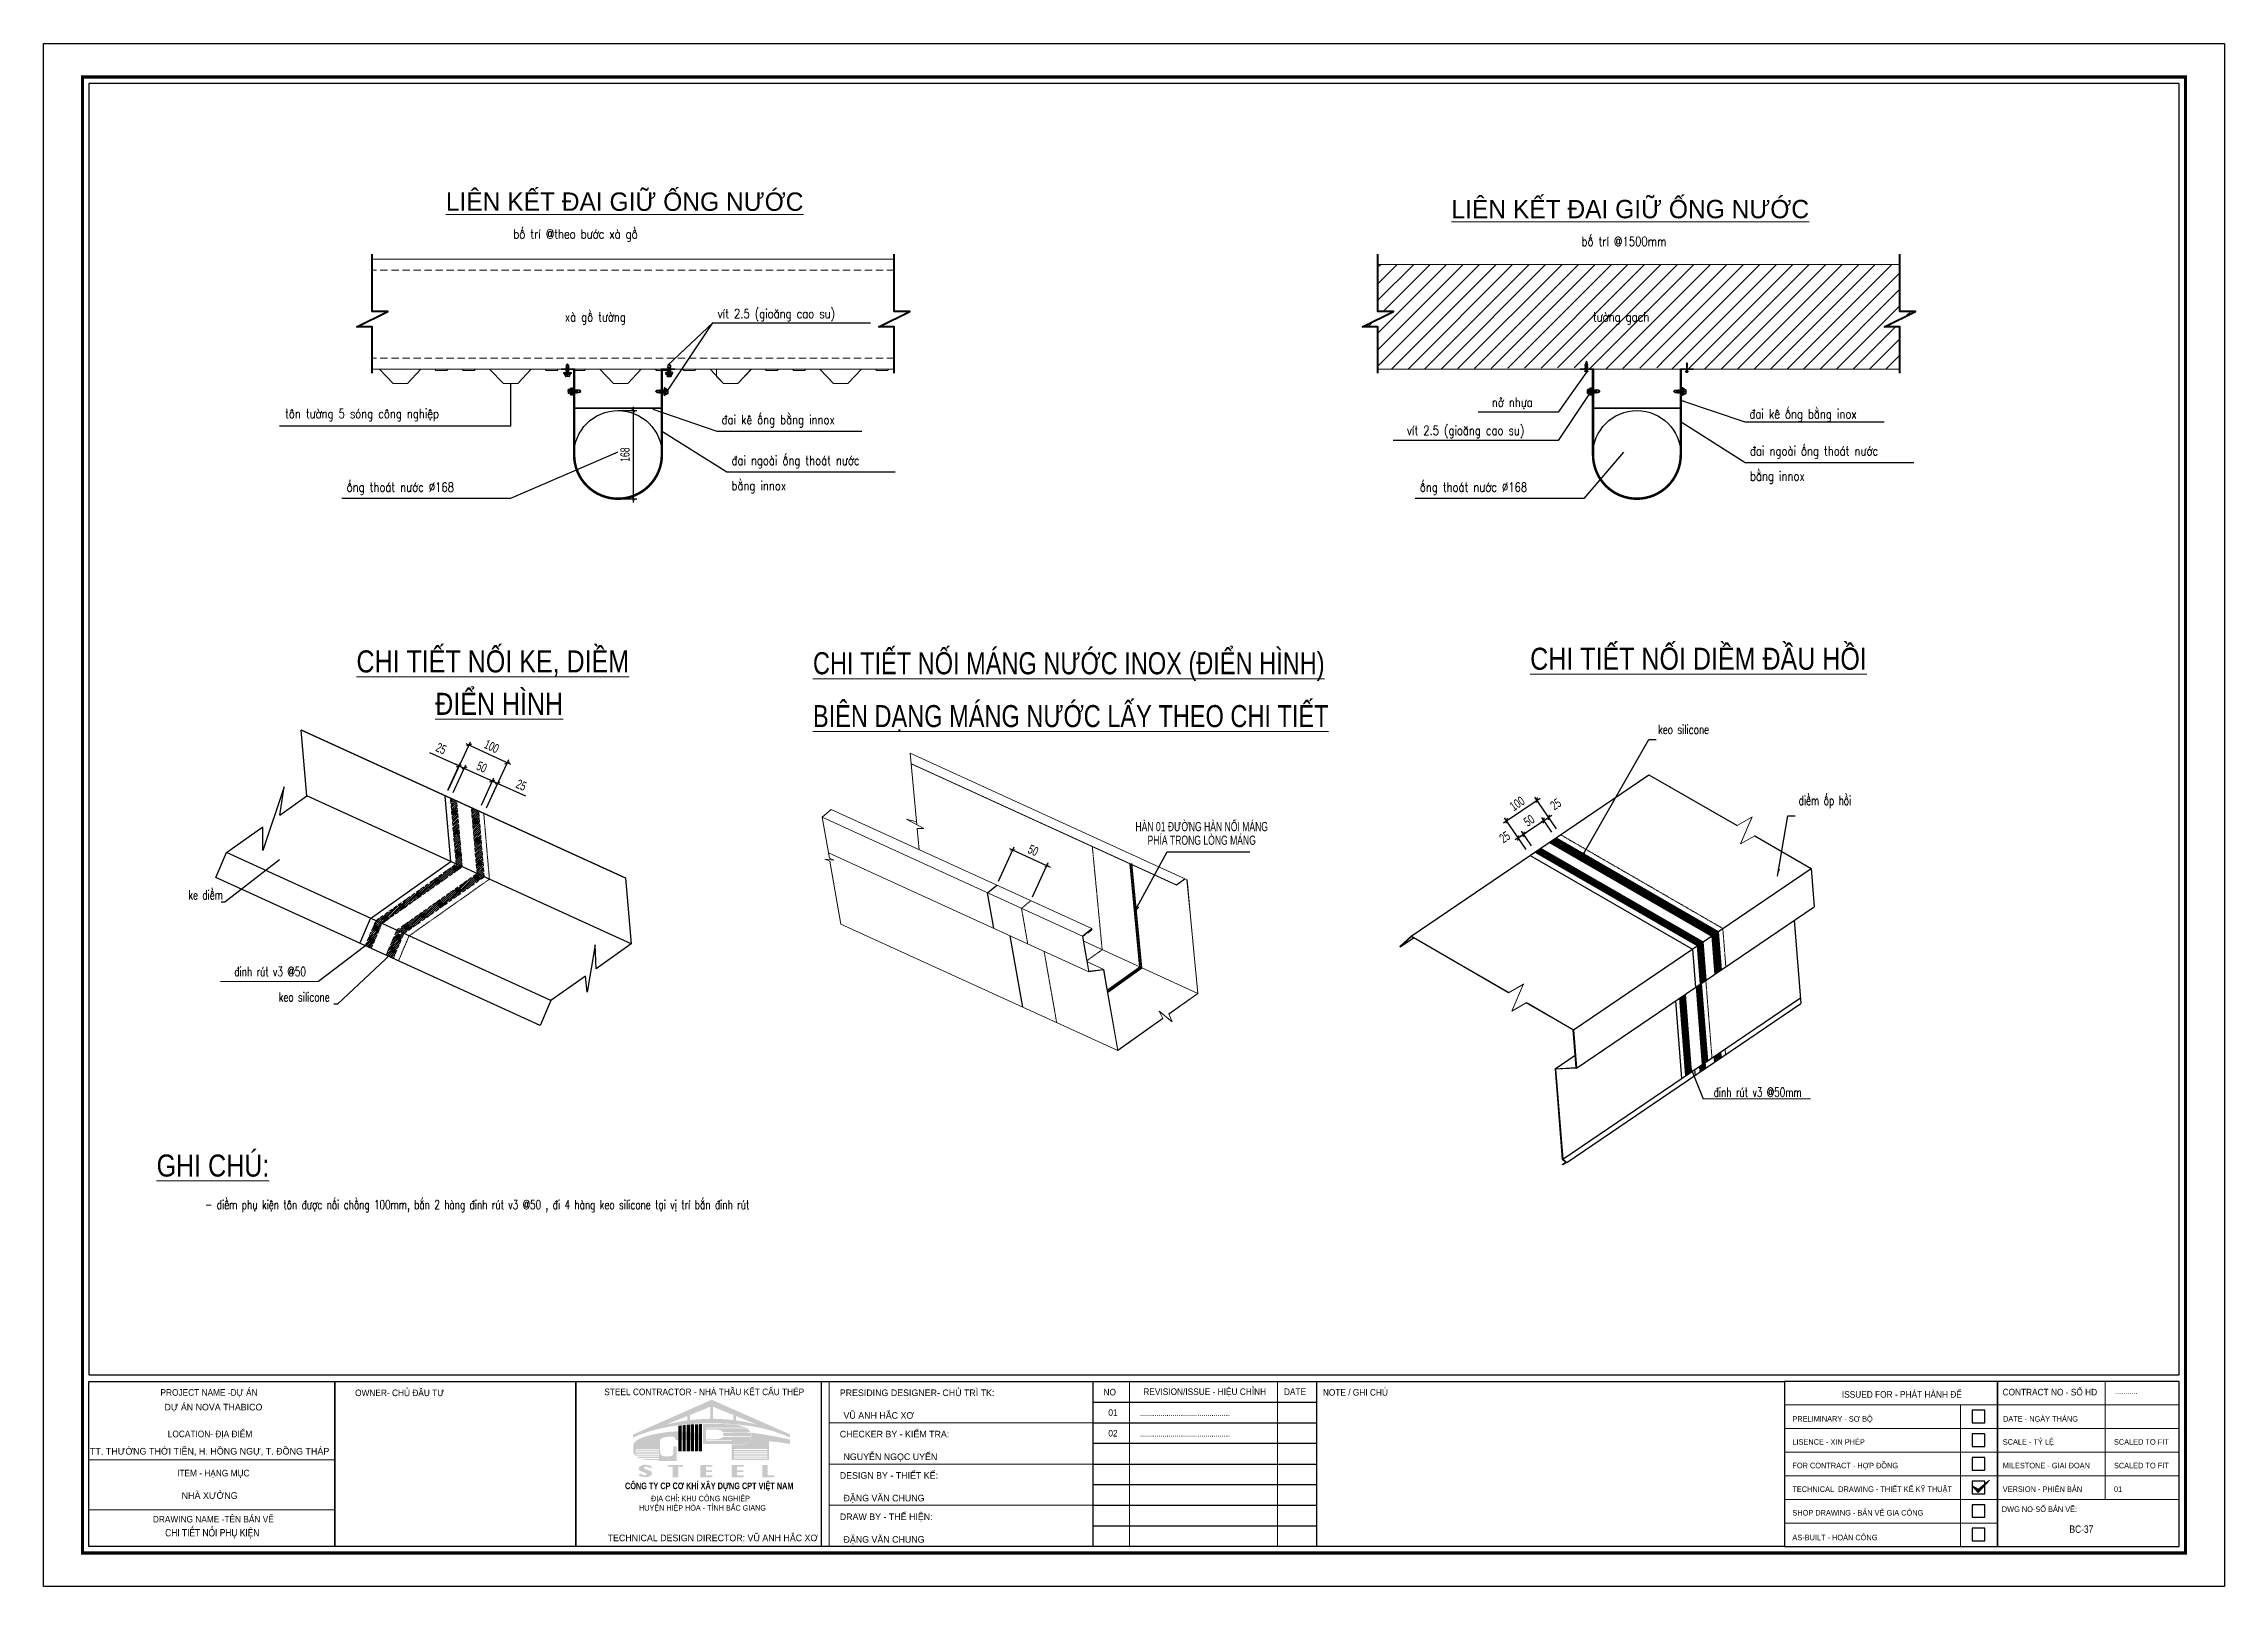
# Model space of a CAD drawing. Header units: inches. Extents: x 2 to 32666, y -5537 to 22.
# Drawn here: x 20212 to 20806, y -4545 to -4125 of the extents above; entities that cross this region are included whole.
import ezdxf
from ezdxf.enums import TextEntityAlignment as Align

# ---------------------------------------------------------------- set-up
doc = ezdxf.new("R2010")
doc.units = ezdxf.units.IN
doc.header["$MEASUREMENT"] = 0
for name, pattern in [('CENTER', [2, 1.25, -0.25, 0.25, -0.25]), ('DASHED', [0.75, 0.5, -0.25]), ('DASHED2', [0.375, 0.25, -0.125]), ('HIDDEN', [0.375, 0.25, -0.125])]:
    doc.linetypes.add(name, pattern=pattern)
doc.layers.get('Defpoints').update_dxf_attribs({"lineweight": 9})
for name, color, linetype in [('0Bolts', 11, 'Continuous'), ('1', 1, 'Continuous'), ('2', 2, 'Continuous'), ('251', 251, 'Continuous'), ('3', 3, 'Continuous'), ('3H-manh', 8, 'Continuous'), ('5H-dim', 9, 'Continuous'), ('7', 7, 'Continuous'), ('7H-thep', 7, 'Continuous'), ('8', 8, 'Continuous'), ('8H-Dai', 6, 'Continuous'), ('ATELIER--08-Hacth', 251, 'Continuous'), ('BAO KHUNG', 31, 'Continuous'), ('Fast RSQ_A2 Frame$0$Khung ten', 4, 'Continuous'), ('NET IN', 3, 'Continuous'), ('PV-156DA', 7, 'Continuous'), ('PV-1E8B7', 7, 'Continuous'), ('PV-B6FB', 7, 'Continuous'), ('trim', 64, 'Continuous')]:
    doc.layers.add(name, color=color, linetype=linetype)
for name, color, linetype, lineweight in [('11H-Truc', 8, 'CENTER', 5), ('12H-Text', 3, 'Continuous', 15), ('1H-dam', 4, 'Continuous', 40), ('2H-vua', 2, 'Continuous', 20), ('6H-VL', 3, 'Continuous', 5), ('_TEXT', 3, 'Continuous', 13), ('DETAIL$0$S-Dim', 8, 'Continuous', 20), ('DETAIL$0$S-Hatch', 8, 'Continuous', 13), ('Hidden Line', 5, 'HIDDEN', 13), ('khuat', 250, 'DASHED2', 9), ('NET THAY', 2, 'Continuous', 25), ('S-Hatch', 8, 'Continuous', 9), ('Thick Line 0.25', 2, 'Continuous', 25), ('Thick Line 0.4', 1, 'Continuous', 40), ('Thin Line 0.13', 254, 'Continuous', 13)]:
    doc.layers.add(name, color=color, linetype=linetype, lineweight=lineweight)
doc.layers.add('Cover text', color=7, linetype='Continuous', true_color=0x52370f)
doc.styles.add('ARIAL-H', font='Vharial.ttf', dxfattribs={"width": 0.8})
doc.styles.add('ghi chu', font='vnsimli.shx', dxfattribs={"width": 0.7})
doc.styles.add('hung', font='vnsimli.shx', dxfattribs={"width": 0.7, "height": 520})
doc.styles.add('Notes', font='ARIALN.TTF')
doc.styles.add('ST1', font='vnshx.shx', dxfattribs={"width": 0.7})
doc.styles.add('ST1H', font='vnshxh.shx', dxfattribs={"width": 0.7})
doc.styles.add('ST3', font='VHAVANB.TTF')
doc.styles.get("Standard").update_dxf_attribs({"font": 'arial.ttf'})
doc.styles.add('style1', font='VHAVAN.TTF')
doc.styles.add('STYLE2', font='VHAVAN.TTF')
doc.styles.add('T1', font='vnsimple.shx', dxfattribs={"width": 0.7})
doc.styles.add('TIEU DE', font='Vharialn.ttf')
doc.dimstyles.new('15', dxfattribs={"dimtxt": 2.5, "dimasz": 1, "dimexe": 1, "dimexo": 0, "dimgap": 1, "dimtad": 1, "dimdec": 0, "dimlfac": 15, "dimzin": 0, "dimdsep": 46, "dimtxsty": 'ST1', "dimblk": 'OBLIQUE', "dimcen": 1, "dimdle": 1, "dimclrd": 8, "dimclre": 8, "dimclrt": 3, "dimadec": 0, "dimazin": 0, "dimtfac": 1, "dimtdec": 0, "dimtix": 1, "dimtmove": 1, "dimatfit": 0, "dimldrblk": 'DOT', "dimfxl": 0, "dimtolj": 1, "dimtzin": 0, "dimlwd": -1, "dimlwe": -1, "dimarcsym": 0})
doc.dimstyles.new('20', dxfattribs={"dimtxt": 2.5, "dimasz": 1.5, "dimexe": 1, "dimexo": 0, "dimtad": 1, "dimdec": 0, "dimlfac": 20, "dimzin": 0, "dimdsep": 46, "dimtxsty": 'ST1H', "dimblk": 'OBLIQUE', "dimcen": 2.5, "dimdle": 1, "dimclrd": 8, "dimclre": 8, "dimclrt": 3, "dimadec": 0, "dimazin": 0, "dimtfac": 1, "dimtdec": 0, "dimtix": 1, "dimtofl": 0, "dimtmove": 0, "dimatfit": 3, "dimfxl": 1, "dimtolj": 1, "dimtzin": 0, "dimlwd": -1, "dimlwe": -1, "dimarcsym": 0})
doc.dimstyles.new('7', dxfattribs={"dimtxt": 2.5, "dimasz": 1, "dimexe": 1, "dimexo": 0, "dimgap": 1, "dimtad": 1, "dimdec": 0, "dimlfac": 7, "dimzin": 0, "dimdsep": 46, "dimtxsty": 'ST1', "dimblk": 'ARCHTICK', "dimcen": 1, "dimdle": 1, "dimclrd": 8, "dimclre": 8, "dimclrt": 3, "dimadec": 0, "dimazin": 0, "dimtfac": 1, "dimtdec": 0, "dimtix": 1, "dimtmove": 1, "dimatfit": 3, "dimldrblk": 'DOT', "dimfxl": 0.18, "dimtfill": 1, "dimtolj": 1, "dimtzin": 0, "dimlwd": -1, "dimlwe": -1, "dimarcsym": 2})
doc.dimstyles.new('8', dxfattribs={"dimtxt": 2.5, "dimasz": 1, "dimexe": 1, "dimexo": 0, "dimgap": 1, "dimtad": 1, "dimdec": 0, "dimlfac": 8, "dimzin": 0, "dimdsep": 46, "dimtxsty": 'ST1', "dimblk": 'ARCHTICK', "dimcen": 1, "dimdle": 1, "dimclrd": 8, "dimclre": 8, "dimclrt": 3, "dimadec": 0, "dimazin": 0, "dimtfac": 1, "dimtdec": 0, "dimtix": 1, "dimtmove": 1, "dimatfit": 3, "dimldrblk": 'DOT', "dimfxl": 0, "dimtolj": 1, "dimtzin": 0, "dimlwd": -1, "dimlwe": -1, "dimarcsym": 0})
doc.dimstyles.new('DH-10', dxfattribs={"dimscale": 0.01, "dimtxt": 250, "dimasz": 100, "dimexe": 70, "dimexo": 0, "dimgap": 60, "dimtad": 3, "dimdec": 0, "dimlfac": 10, "dimzin": 0, "dimdsep": 46, "dimtxsty": 'T1', "dimblk1": 'ARCHTICK', "dimblk2": 'ARCHTICK', "dimsah": 1, "dimcen": 1, "dimclrd": 9, "dimclre": 9, "dimclrt": 3, "dimadec": 0, "dimazin": 0, "dimtfac": 1, "dimtdec": 0, "dimtix": 1, "dimtmove": 2, "dimatfit": 3, "dimfxl": 0, "dimtolj": 1, "dimtzin": 0, "dimarcsym": 1})
doc.dimstyles.new('PS1', dxfattribs={"dimtxt": 10, "dimasz": 2, "dimexe": 5, "dimexo": 5, "dimgap": 5, "dimtad": 1, "dimdec": 0, "dimrnd": 1, "dimzin": 12, "dimdsep": 46, "dimtxsty": 'Notes', "dimcen": 2, "dimadec": 1, "dimazin": 2, "dimtfac": 1, "dimtdec": 0, "dimtmove": 2, "dimatfit": 2, "dimfxl": 1, "dimtolj": 1, "dimtzin": 0, "dimarcsym": 0})
pattern_1 = [(45, (-5724425.92072, 1236645.78349), (-0.1325825214725, 0.1325825214725), [])]
pattern_2 = [(45, (-11468920.9101, 2478012.7278), (-0.265165042945, 0.265165042945), [])]

msp = doc.modelspace()

# ---------------------------------------------------------------- texts
at = {"layer": '12H-Text', "style": 'hung', "width": 0.8}
for s, height, p in [('bè trÝ @theo b\xadíc xµ gå ', 2.499984, (20339.7193, -4177.5955)), ('bè trÝ @1500mm', 2.499984, (20630.6817, -4179.6223)), ('xµ gå t\xadêng', 2.499984, (20353.7254, -4200.17)), ('vÝt 2.5 (gio¨ng cao su)', 2.499984, (20395.3596, -4199.2866)), ('t\xadêng g¹ch', 2.49998, (20633.7823, -4200.17)), ('në nhùa', 2.49998, (20606.2291, -4223.396)), ('t«n t\xadêng 5 sãng c«ng nghiÖp', 2.499984, (20277.5465, -4226.4868)), ('®ai kª èng b»ng innox', 2.499984, (20396.4381, -4228.1603)), ('vÝt 2.5 (gio¨ng cao su)', 2.499984, (20583.1099, -4231.0776)), ('®ai kª èng b»ng inox', 2.499984, (20676.4008, -4226.5744)), ('®ai ngoµi èng tho¸t n\xadíc', 2.499984, (20676.5659, -4236.6567)), ('®ai ngoµi èng tho¸t n\xadíc', 2.499984, (20399.1264, -4239.2619)), ('b»ng innox', 2.49998, (20676.5659, -4243.507)), ('èng tho¸t n\xadíc %%C168', 2.499984, (20294.3208, -4246.5214)), ('b»ng innox', 2.49998, (20399.1264, -4246.1123)), ('èng tho¸t n\xadíc %%C168', 2.499984, (20586.6295, -4246.5214))]:
    msp.add_text(s, height=height, dxfattribs=at).set_placement(p)
at = {"layer": '12H-Text', "char_height": 2.5, "style": 'ghi chu'}
for s, insert, attachment_point in [('\\A1;keo silicone', (20658.4816, -4311.2207, -207.7327), 5), ('diÒm èp håi', (20696.9758, -4330.9822), 5), ('\\A1;ke diÒm', (20255.899, -4356.282), 5), ('\\A1;®inh rót v3 @50', (20273.4519, -4377.1483), 5), ('\\A1;keo silicone', (20282.7592, -4384.081), 5), ('\\A1;®inh rót v3 @50mm', (20678.6555, -4410.0064), 5), ('\\A1;- diÒm phô kiÖn t«n ®\xadîc nèi chång 100mm, b¾n 2 hµng ®inh rót v3 @50 , ®i 4 hµng keo silicone t¹i vÞ trÝ b¾n ®inh rót', (20255.79, -4441.0175), 4)]:
    msp.add_mtext(s, dxfattribs=dict(at, insert=insert, attachment_point=attachment_point))
at = {"layer": '3', "char_height": 2.499984, "attachment_point": 5, "style": 'ST1H'}
for s, insert in [('\\A1;hµn 01 ®\xadêng hµn nèi m¸ng ', (20527.2098, -4337.7019)), ('\\A1;phÝa trong lßng m¸ng', (20527.2098, -4341.4039))]:
    msp.add_mtext(s, dxfattribs=dict(at, insert=insert))
at = {"layer": '_TEXT', "style": 'ST3'}
for p in [(20370.0282, -4170.04), (20643.9453, -4172.0668)]:
    msp.add_text('%%Uliªn kÕt ®ai gi÷ èng n\xadíc', height=5, dxfattribs=at).set_placement(p, align=Align.CENTER)
at = {"layer": '_TEXT', "style": 'ST3', "width": 0.8}
for s, p in [('%%Uchi tiÕt nèi m¸ng n\xadíc inox (®iÓn h×nh)', (20421.3229, -4296.2122)), ('%%Ubiªn d¹ng m¸ng n\xadíc lÊy theo chi tiÕt', (20421.3229, -4310.5988))]:
    msp.add_text(s, height=6, dxfattribs=at).set_placement(p)
at = {"layer": '_TEXT', "char_height": 6, "attachment_point": 5, "style": 'ST3'}
for s, insert, width in [('{\\W0.85;\\Lchi tiÕt nèi ke, diÒm}', (20334.1107, -4293.2637), 72.883077), ('{\\W0.85;\\Lchi tiÕt nèi diÒm ®Çu håi}', (20662.5223, -4292.0252), 94.61252), ('{\\W0.85;\\L®iÓn h×nh}', (20335.8611, -4304.2597), 72.883077), ('{\\W0.85;\\Lghi chó:}', (20257.8918, -4430.0026), 72.883077)]:
    msp.add_mtext(s, dxfattribs=dict(at, insert=insert, width=width))

# ---------------------------------------------------------------- blocks, each defined once
blk = doc.blocks.new('_Oblique')
at = {"color": 0, "linetype": 'ByBlock', "lineweight": -2}
blk.add_line((-0.5, -0.5), (0.5, 0.5), dxfattribs=at)
blk = doc.blocks.new('*D6517')
at = {"layer": '3H-manh', "color": 8, "linetype": 'Continuous', "transparency": 16777216}
for p, q in [((20609.44, -4336.66), (20619.38, -4329.91)), ((20623.88, -4338.32), (20617.99, -4329.65)), ((20615.59, -4343.94), (20609.71, -4335.27))]:
    blk.add_line(p, q, dxfattribs=at)
at = {"layer": 'Defpoints', "color": 0, "transparency": 16777216}
for p in [(20623.88, -4338.32), (20615.59, -4343.94)]:
    blk.add_point(p, dxfattribs=at)
at = {"layer": '3H-manh', "color": 8, "transparency": 16777216}
for p, rotation in [((20618.56, -4330.47), 34.15192789131858), ((20610.27, -4336.09), 214.1519278913186)]:
    blk.add_blockref('_Oblique', p, dxfattribs=dict(at, rotation=rotation))
at = {"layer": '3H-manh', "color": 3, "transparency": 16777216, "insert": (20613.15, -4331.42), "char_height": 2.5, "attachment_point": 5, "rotation": 34.15193, "style": 'ST1', "bg_fill": 3, "box_fill_scale": 1.25, "bg_fill_color": 256, "bg_fill_true_color": 13158600, "bg_fill_transparency": 0}
blk.add_mtext('\\A1;100', dxfattribs=at)
at = {"layer": 'Defpoints', "color": 0, "transparency": 16777216}
blk.add_point((20618.56, -4330.47), dxfattribs=at)
blk = doc.blocks.new('_Dot')
at = {"color": 0, "linetype": 'ByBlock', "lineweight": -2}
blk.add_line((-0.5, 0), (-1, 0), dxfattribs=at)
at = {"color": 0, "linetype": 'ByBlock', "const_width": 0.5}
blk.add_lwpolyline([(-0.25, 0, 1), (0.25, 0, 1)], format="xyb", close=True, dxfattribs=at)
blk = doc.blocks.new('*U3247')
at = {"layer": 'PV-1E8B7'}
for p, q in [((2140.4, 399.5, -80), (2140.3, 399, -80.4)), ((2144.3, 399.5, -80.9), (2144.2, 399, -81.4))]:
    blk.add_line(p, q, dxfattribs=at)
at = {"layer": 'PV-1E8B7', "extrusion": (-0.160302, 0.724664, -0.670198)}
for major_axis, start_param, end_param in [((-1.95, 0, 0.47), 4.477614, 6.283185), ((-0.973, 0, 0.233), 0.49549, 2.646102), ((-1.95, 0, 0.47), 3.141593, 4.477614)]:
    blk.add_ellipse((2142.2, 399, -80.9), major_axis=major_axis, ratio=0.724664, start_param=start_param, end_param=end_param, dxfattribs=at)
for major_axis in [(1.95, 0, -0.47), (0.973, 0, -0.233)]:
    blk.add_ellipse((2142.4, 399.5, -80.4), major_axis=major_axis, ratio=0.724664, dxfattribs=at)
blk = doc.blocks.new('*D6510')
at = {"layer": '3H-manh', "color": 8, "linetype": 'Continuous', "transparency": 16777216}
for p, q in [((20321.98, -4327.74), (20328.08, -4314.58)), ((20326.75, -4315.07), (20338.97, -4320.73)), ((20332.38, -4332.56), (20338.48, -4319.4))]:
    blk.add_line(p, q, dxfattribs=at)
at = {"layer": 'Defpoints', "color": 0, "transparency": 16777216}
for p in [(20321.98, -4327.74), (20332.38, -4332.56)]:
    blk.add_point(p, dxfattribs=at)
at = {"layer": '3H-manh', "color": 8, "transparency": 16777216}
for p, rotation in [((20327.66, -4315.49), 155.1388424956381), ((20338.06, -4320.31), 335.1388424956381)]:
    blk.add_blockref('_Oblique', p, dxfattribs=dict(at, rotation=rotation))
at = {"layer": '3H-manh', "color": 3, "transparency": 16777216, "insert": (20333.8, -4315.86), "char_height": 2.5, "attachment_point": 5, "rotation": 335.13884, "style": 'ST1', "bg_fill": 3, "box_fill_scale": 1.25, "bg_fill_color": 256, "bg_fill_true_color": 13158600, "bg_fill_transparency": 0}
blk.add_mtext('\\A1;100', dxfattribs=at)
at = {"layer": 'Defpoints', "color": 0, "transparency": 16777216}
blk.add_point((20338.06, -4320.31), dxfattribs=at)
blk = doc.blocks.new('*D6511')
at = {"layer": '3H-manh', "color": 8, "linetype": 'Continuous', "transparency": 16777216}
for p, q in [((20613.44, -4340.76), (20612.61, -4341.32)), ((20615.59, -4343.94), (20612.87, -4339.93)), ((20617.07, -4342.94), (20614.35, -4338.93)), ((20614.91, -4339.76), (20615.74, -4339.2))]:
    blk.add_line(p, q, dxfattribs=at)
at = {"layer": 'Defpoints', "color": 0, "transparency": 16777216}
for p in [(20615.59, -4343.94), (20617.07, -4342.94)]:
    blk.add_point(p, dxfattribs=at)
at = {"layer": '3H-manh', "color": 3, "transparency": 16777216, "insert": (20609.76, -4340.54), "char_height": 2.5, "attachment_point": 5, "rotation": 34.15193, "style": 'ST1', "bg_fill": 3, "box_fill_scale": 1.25, "bg_fill_color": 256, "bg_fill_true_color": 13158600, "bg_fill_transparency": 0}
blk.add_mtext('\\A1;25', dxfattribs=at)
at = {"layer": '3H-manh', "color": 8, "linetype": 'Continuous', "transparency": 16777216}
blk.add_line((20613.44, -4340.76), (20614.91, -4339.76), dxfattribs=at)
at = {"layer": 'Defpoints', "color": 0, "transparency": 16777216}
blk.add_point((20614.91, -4339.76), dxfattribs=at)
at = {"layer": '3H-manh', "color": 8, "transparency": 16777216}
for p, rotation in [((20613.44, -4340.76), 34.15192787203168), ((20614.91, -4339.76), 214.1519278720317)]:
    blk.add_blockref('_Oblique', p, dxfattribs=dict(at, rotation=rotation))
blk = doc.blocks.new('*D6512')
at = {"layer": '3H-manh', "color": 8, "linetype": 'Continuous', "transparency": 16777216}
for p, q in [((20614.08, -4340.32), (20621.23, -4335.47)), ((20622.56, -4339.22), (20619.84, -4335.21)), ((20617.07, -4342.94), (20614.35, -4338.93))]:
    blk.add_line(p, q, dxfattribs=at)
at = {"layer": 'Defpoints', "color": 0, "transparency": 16777216}
for p in [(20622.56, -4339.22), (20617.07, -4342.94)]:
    blk.add_point(p, dxfattribs=at)
at = {"layer": '3H-manh', "color": 8, "transparency": 16777216}
for p, rotation in [((20620.4, -4336.03), 34.151927885859), ((20614.91, -4339.76), 214.151927885859)]:
    blk.add_blockref('_Oblique', p, dxfattribs=dict(at, rotation=rotation))
at = {"layer": '3H-manh', "color": 3, "transparency": 16777216, "insert": (20616.39, -4336.04), "char_height": 2.5, "attachment_point": 5, "rotation": 34.15193, "style": 'ST1', "bg_fill": 3, "box_fill_scale": 1.25, "bg_fill_color": 256, "bg_fill_true_color": 13158600, "bg_fill_transparency": 0}
blk.add_mtext('\\A1;50', dxfattribs=at)
at = {"layer": 'Defpoints', "color": 0, "transparency": 16777216}
blk.add_point((20620.4, -4336.03), dxfattribs=at)
blk = doc.blocks.new('*D6513')
at = {"layer": '3H-manh', "color": 8, "linetype": 'Continuous', "transparency": 16777216}
for p, q in [((20620.4, -4336.03), (20619.58, -4336.6)), ((20622.56, -4339.22), (20619.84, -4335.21)), ((20623.88, -4338.32), (20621.16, -4334.31)), ((20621.72, -4335.14), (20622.55, -4334.58))]:
    blk.add_line(p, q, dxfattribs=at)
at = {"layer": 'Defpoints', "color": 0, "transparency": 16777216}
for p in [(20622.56, -4339.22), (20623.88, -4338.32)]:
    blk.add_point(p, dxfattribs=at)
at = {"layer": '3H-manh', "color": 3, "transparency": 16777216, "insert": (20623.65, -4331.58), "char_height": 2.5, "attachment_point": 5, "rotation": 34.15193, "style": 'ST1', "bg_fill": 3, "box_fill_scale": 1.25, "bg_fill_color": 256, "bg_fill_true_color": 13158600, "bg_fill_transparency": 0}
blk.add_mtext('\\A1;25', dxfattribs=at)
at = {"layer": '3H-manh', "color": 8, "linetype": 'Continuous', "transparency": 16777216}
blk.add_line((20620.4, -4336.03), (20621.72, -4335.14), dxfattribs=at)
at = {"layer": 'Defpoints', "color": 0, "transparency": 16777216}
blk.add_point((20621.72, -4335.14), dxfattribs=at)
at = {"layer": '3H-manh', "color": 8, "transparency": 16777216}
for p, rotation in [((20620.4, -4336.03), 34.15192788585902), ((20621.72, -4335.14), 214.151927885859)]:
    blk.add_blockref('_Oblique', p, dxfattribs=dict(at, rotation=rotation))
blk = doc.blocks.new('*D6514')
at = {"layer": '3H-manh', "color": 8, "linetype": 'Continuous', "transparency": 16777216}
for p, q in [((20316.91, -4317.48), (20324.92, -4321.14)), ((20321.91, -4327.75), (20325.34, -4320.23)), ((20323.33, -4328.39), (20326.76, -4320.87)), ((20324.92, -4321.14), (20324.01, -4320.72)), ((20326.34, -4321.78), (20327.25, -4322.2))]:
    blk.add_line(p, q, dxfattribs=at)
at = {"layer": 'Defpoints', "color": 0, "transparency": 16777216}
for p in [(20326.34, -4321.78), (20321.91, -4327.75), (20323.33, -4328.39)]:
    blk.add_point(p, dxfattribs=at)
at = {"layer": '3H-manh', "color": 8, "transparency": 16777216, "rotation": 155.4876615371003}
blk.add_blockref('_Oblique', (20326.34, -4321.78), dxfattribs=at)
at = {"layer": '3H-manh', "color": 3, "transparency": 16777216, "insert": (20320.04, -4316.44), "char_height": 2.5, "attachment_point": 5, "rotation": 335.48766, "style": 'ST1', "bg_fill": 3, "box_fill_scale": 1.25, "bg_fill_color": 256, "bg_fill_true_color": 13158600, "bg_fill_transparency": 0}
blk.add_mtext('\\A1;25', dxfattribs=at)
at = {"layer": '3H-manh', "color": 8, "linetype": 'Continuous', "transparency": 16777216}
blk.add_line((20324.92, -4321.14), (20326.34, -4321.78), dxfattribs=at)
blk.add_line((20324.92, -4321.14), (20326.34, -4321.78), dxfattribs=at)
at = {"layer": '3H-manh', "color": 8, "transparency": 16777216, "rotation": 335.4876615371003}
blk.add_blockref('_Oblique', (20324.92, -4321.14), dxfattribs=at)
blk = doc.blocks.new('*D6515')
at = {"layer": '3H-manh', "color": 8, "linetype": 'Continuous', "transparency": 16777216}
for p, q in [((20323.33, -4328.39), (20326.76, -4320.87)), ((20325.43, -4321.37), (20334.92, -4325.69)), ((20331, -4331.89), (20334.43, -4324.37))]:
    blk.add_line(p, q, dxfattribs=at)
at = {"layer": 'Defpoints', "color": 0, "transparency": 16777216}
for p in [(20323.33, -4328.39), (20331, -4331.89)]:
    blk.add_point(p, dxfattribs=at)
at = {"layer": '3H-manh', "color": 8, "transparency": 16777216}
for p, rotation in [((20326.34, -4321.78), 155.4876615427046), ((20334.01, -4325.28), 335.4876615427047)]:
    blk.add_blockref('_Oblique', p, dxfattribs=dict(at, rotation=rotation))
at = {"layer": '3H-manh', "color": 3, "transparency": 16777216, "insert": (20331.11, -4321.48), "char_height": 2.5, "attachment_point": 5, "rotation": 335.48766, "style": 'ST1', "bg_fill": 3, "box_fill_scale": 1.25, "bg_fill_color": 256, "bg_fill_true_color": 13158600, "bg_fill_transparency": 0}
blk.add_mtext('\\A1;50', dxfattribs=at)
at = {"layer": 'Defpoints', "color": 0, "transparency": 16777216}
blk.add_point((20334.01, -4325.28), dxfattribs=at)
blk = doc.blocks.new('*D6516')
at = {"layer": '3H-manh', "color": 8, "linetype": 'Continuous', "transparency": 16777216}
for p, q in [((20331, -4331.89), (20334.43, -4324.37)), ((20332.39, -4332.53), (20335.82, -4325)), ((20334.01, -4325.28), (20333.1, -4324.86)), ((20334.01, -4325.28), (20335.4, -4325.91)), ((20334.01, -4325.28), (20335.4, -4325.91)), ((20335.4, -4325.91), (20336.31, -4326.33)), ((20343.14, -4329.44), (20335.4, -4325.91))]:
    blk.add_line(p, q, dxfattribs=at)
at = {"layer": 'Defpoints', "color": 0, "transparency": 16777216}
for p in [(20335.4, -4325.91), (20331, -4331.89), (20332.39, -4332.53)]:
    blk.add_point(p, dxfattribs=at)
at = {"layer": '3H-manh', "color": 8, "transparency": 16777216}
for p, rotation in [((20334.01, -4325.28), 335.4876615427047), ((20335.4, -4325.91), 155.4876615427046)]:
    blk.add_blockref('_Oblique', p, dxfattribs=dict(at, rotation=rotation))
at = {"layer": '3H-manh', "color": 3, "transparency": 16777216, "insert": (20341.87, -4326.39), "char_height": 2.5, "attachment_point": 5, "rotation": 335.48766, "style": 'ST1', "bg_fill": 3, "box_fill_scale": 1.25, "bg_fill_color": 256, "bg_fill_true_color": 13158600, "bg_fill_transparency": 0}
blk.add_mtext('\\A1;25', dxfattribs=at)
blk = doc.blocks.new('DETAIL$0$MARK')
at = {"layer": 'DETAIL$0$S-Hatch', "linetype": 'Continuous'}
h = blk.add_hatch(dxfattribs=at)
h.set_pattern_fill('ANSI31', color=256, scale=50, style=0)
h.paths.add_polyline_path([(1667850, -1156933), (1667909, -1156997), (1668012, -1156885), (1667913, -1156967)])
at = {"layer": 'DETAIL$0$S-Dim', "linetype": 'Continuous'}
blk.add_lwpolyline([(1667850, -1156933), (1667909, -1156997), (1668012, -1156885), (1667913, -1156967), (1667850, -1156933)], dxfattribs=at)
blk = doc.blocks.new('logo cpt')
at = {"layer": '2H-vua', "ltscale": 2}
h = blk.add_hatch(color=1, dxfattribs=at)
h.dxf.hatch_style = 1
edge = h.paths.add_edge_path()
edge.add_line((0, 0), (-59.3, -26.2))
edge.add_spline(control_points=[(-59.3, -26.2), (-59.3, -26.2), (-59.4, -26.2), (-59.4, -26.3), (-59.4, -26.3)], knot_values=[0, 0, 0, 0, 0.090528, 0.18293, 0.18293, 0.18293, 0.18293], degree=3, periodic=0)
edge.add_line((-59.4, -26.3), (-59.4, -28.4))
edge.add_spline(control_points=[(-59.4, -28.4), (-59.4, -28.4), (-59.4, -28.5), (-59.3, -28.5), (-59.3, -28.6), (-59.2, -28.5), (-59.2, -28.5)], knot_values=[0, 0, 0, 0, 0.068206, 0.126958, 0.189177, 0.244498, 0.244498, 0.244498, 0.244498], degree=3, periodic=0)
edge.add_line((-59.2, -28.5), (-57.4, -27.7))
edge.add_line((-57.4, -27.7), (-56, -27.2))
edge.add_line((-56, -27.2), (-54.9, -26.7))
edge.add_line((-54.9, -26.7), (-53.9, -26.3))
edge.add_line((-53.9, -26.3), (-52.4, -25.8))
edge.add_line((-52.4, -25.8), (-50.2, -25))
edge.add_line((-50.2, -25), (-49, -24.6))
edge.add_line((-49, -24.6), (-48, -24.2))
edge.add_line((-48, -24.2), (-46.2, -23.7))
edge.add_line((-46.2, -23.7), (-44.7, -23.2))
edge.add_line((-44.7, -23.2), (-43, -22.8))
edge.add_spline(control_points=[(-43, -22.8), (-40.8, -22.2), (-35.1, -20.8), (-24.5, -19.2), (-12.3, -18), (-3.7, -17.9), (0, -17.8)], knot_values=[0, 0, 0, 0, 6.689632, 17.790922, 32.231173, 43.398154, 43.398154, 43.398154, 43.398154], degree=3, periodic=0)
edge.add_spline(control_points=[(0, -17.8), (3.7, -17.9), (12.3, -18), (24.5, -19.2), (35.1, -20.8), (40.8, -22.2), (43, -22.8)], knot_values=[0, 0, 0, 0, 11.166981, 25.607232, 36.708522, 43.398154, 43.398154, 43.398154, 43.398154], degree=3, periodic=0)
edge.add_line((43, -22.8), (44.7, -23.2))
edge.add_line((44.7, -23.2), (46.2, -23.7))
edge.add_line((46.2, -23.7), (48, -24.2))
edge.add_line((48, -24.2), (49, -24.6))
edge.add_line((49, -24.6), (50.2, -25))
edge.add_line((50.2, -25), (52.4, -25.8))
edge.add_line((52.4, -25.8), (53.9, -26.3))
edge.add_line((53.9, -26.3), (54.9, -26.7))
edge.add_line((54.9, -26.7), (56, -27.2))
edge.add_line((56, -27.2), (57.4, -27.7))
edge.add_line((57.4, -27.7), (59.2, -28.5))
edge.add_spline(control_points=[(59.2, -28.5), (59.2, -28.5), (59.3, -28.6), (59.3, -28.5), (59.4, -28.5), (59.4, -28.4), (59.4, -28.4)], knot_values=[0, 0, 0, 0, 0.055322, 0.11754, 0.176292, 0.244498, 0.244498, 0.244498, 0.244498], degree=3, periodic=0)
edge.add_line((59.4, -28.4), (59.4, -26.3))
edge.add_spline(control_points=[(59.4, -26.3), (59.4, -26.3), (59.4, -26.2), (59.3, -26.2), (59.3, -26.2)], knot_values=[0, 0, 0, 0, 0.092401, 0.18293, 0.18293, 0.18293, 0.18293], degree=3, periodic=0)
edge.add_line((59.3, -26.2), (0, 0))
edge = h.paths.add_edge_path(flags=16)
edge.add_line((1, -5.3), (16.5, -11.6))
edge.add_line((16.5, -11.6), (16.5, -15.4))
edge.add_spline(control_points=[(16.5, -15.4), (13.9, -15.1), (8.7, -14.6), (3.5, -14.5), (1, -14.4)], knot_values=[18.676889, 18.676889, 18.676889, 18.676889, 26.68916, 34.246708, 34.246708, 34.246708, 34.246708], degree=3, periodic=0)
edge.add_line((1, -14.4), (1, -5.3))
edge = h.paths.add_edge_path(flags=16)
edge.add_line((-1, -5.3), (-1, -14.4))
edge.add_spline(control_points=[(-1, -14.4), (-3.5, -14.5), (-8.7, -14.6), (-13.9, -15.1), (-16.5, -15.4)], knot_values=[18.676889, 18.676889, 18.676889, 18.676889, 26.234437, 34.246708, 34.246708, 34.246708, 34.246708], degree=3, periodic=0)
edge.add_line((-16.5, -15.4), (-16.5, -11.6))
edge.add_line((-16.5, -11.6), (-1, -5.3))
edge = h.paths.add_edge_path(flags=16)
edge.add_line((18.5, -12.4), (34.8, -19))
edge.add_spline(control_points=[(34.8, -19), (32.4, -18.4), (27, -17), (21.5, -16.1), (18.5, -15.7)], knot_values=[0, 0, 0, 0, 7.661393, 16.695244, 16.695244, 16.695244, 16.695244], degree=3, periodic=0)
edge.add_line((18.5, -15.7), (18.5, -12.4))
edge = h.paths.add_edge_path(flags=16)
edge.add_line((-18.5, -12.4), (-18.5, -15.7))
edge.add_spline(control_points=[(-18.5, -15.7), (-21.5, -16.1), (-27, -17), (-32.4, -18.4), (-34.8, -19)], knot_values=[0, 0, 0, 0, 9.033851, 16.695244, 16.695244, 16.695244, 16.695244], degree=3, periodic=0)
edge.add_line((-34.8, -19), (-18.5, -12.4))
at = {"layer": '2H-vua', "ltscale": 2, "true_color": 0x0000bd}
h = blk.add_hatch(color=172, dxfattribs=at)
h.dxf.hatch_style = 1
edge = h.paths.add_edge_path()
edge.add_line((-26.5, -35.3), (-29, -35.3))
edge.add_line((-29, -35.3), (-29, -39.8))
edge.add_spline(control_points=[(-29, -39.8), (-29, -40.1), (-29, -40.5), (-29.1, -41.2), (-29.3, -41.8), (-29.8, -42.3), (-30.5, -42.5), (-31.2, -42.7), (-31.9, -42.7), (-32.8, -42.8), (-33.8, -42.9), (-34.9, -42.9), (-35.9, -42.8), (-36.8, -42.6), (-37.5, -42.3), (-38.1, -41.9), (-38.5, -41.4), (-38.8, -40.9), (-38.8, -40.5), (-38.8, -40.3), (-38.9, -40.2)], knot_values=[0, 0, 0, 0, 0.679106, 1.416411, 1.991685, 2.486653, 3.449332, 4.04487, 4.779635, 5.6579, 6.651397, 7.82701, 9.009902, 9.65126, 10.433258, 11.240547, 11.77736, 12.501996, 12.886685, 13.084173, 13.084173, 13.084173, 13.084173], degree=3, periodic=0)
edge.add_line((-38.9, -40.2), (-39.2, -31.8))
edge.add_spline(control_points=[(-39.2, -31.8), (-39.2, -31.6), (-39.2, -31.3), (-39.1, -30.8), (-39, -30.5), (-38.7, -29.8), (-37.7, -29.1), (-35.9, -28.4), (-33.9, -28.1), (-32, -27.9), (-30.8, -27.9), (-29.8, -28), (-29.2, -28.1), (-28.6, -28.2), (-28.2, -28.6), (-27.8, -28.8), (-27.6, -29.2), (-27.4, -29.5), (-27.4, -29.8), (-27.4, -30.1), (-27.5, -30.3), (-27.5, -30.4)], knot_values=[0, 0, 0, 0, 0.639974, 0.927001, 1.315485, 1.784934, 3.04414, 4.896322, 7.542101, 8.98199, 10.633425, 11.259738, 11.786572, 12.490614, 12.976547, 13.417104, 13.795301, 14.182315, 14.521901, 14.772084, 15.08434, 15.08434, 15.08434, 15.08434], degree=3, periodic=0)
edge.add_line((-27.5, -30.4), (-25.1, -30.4))
edge.add_spline(control_points=[(-25.1, -30.4), (-25.1, -28.2), (-25.1, -26.1), (-25.1, -24)], knot_values=[1.660641, 1.660641, 1.660641, 1.660641, 2.000673, 2.000673, 2.000673, 2.000673], weights=[1, 1, 1, 1], degree=3, periodic=0)
edge.add_spline(control_points=[(-25.1, -24), (-25.9, -24), (-28.9, -24), (-33.6, -24.4), (-40.9, -25.6), (-48.3, -27), (-54.8, -29.4), (-57.8, -31.5), (-58.7, -32.6), (-58.9, -32.9)], knot_values=[0, 0, 0, 0, 2.488239, 8.970845, 14.111923, 24.664854, 31.502662, 34.620973, 35.647344, 35.647344, 35.647344, 35.647344], degree=3, periodic=0)
edge.add_spline(control_points=[(-58.9, -32.9), (-59, -33.1), (-59.1, -33.4), (-59.2, -33.8), (-59.2, -33.9)], knot_values=[0, 0, 0, 0, 0.649396, 1.111903, 1.111903, 1.111903, 1.111903], degree=3, periodic=0)
edge.add_line((-59.2, -33.9), (-59.2, -39.7))
edge.add_spline(control_points=[(-59.2, -39.7), (-59.1, -40.2), (-58.8, -41.3), (-57.9, -42), (-57.5, -42.3)], knot_values=[0, 0, 0, 0, 1.615996, 3.213839, 3.213839, 3.213839, 3.213839], degree=3, periodic=0)
edge.add_line((-57.5, -42.3), (-39.9, -42.3))
edge.add_line((-39.9, -42.3), (-39.9, -43.1))
edge.add_line((-39.9, -43.1), (-56.6, -43.1))
edge.add_spline(control_points=[(-56.6, -43.1), (-56.1, -43.5), (-55.6, -43.8), (-55, -44)], knot_values=[4.464767, 4.464767, 4.464767, 4.464767, 6.233584, 6.233584, 6.233584, 6.233584], degree=3, periodic=0)
edge.add_line((-55, -44), (-39.9, -44))
edge.add_line((-39.9, -44), (-39.9, -44.8))
edge.add_line((-39.9, -44.8), (-52.7, -44.8))
edge.add_spline(control_points=[(-52.7, -44.8), (-52.1, -45), (-50.8, -45.4), (-49.5, -45.5), (-48.8, -45.6)], knot_values=[0, 0, 0, 0, 1.969376, 3.947208, 3.947208, 3.947208, 3.947208], degree=3, periodic=0)
edge.add_line((-48.8, -45.6), (-40, -45.6))
edge.add_line((-40, -45.6), (-40, -46.3))
edge.add_line((-40, -46.3), (-26.5, -46.3))
edge.add_line((-26.5, -46.3), (-26.5, -35.3))
h.paths.add_polyline_path([(-39.9, -41.5), (-57.6, -41.5), (-57.6, -40.7), (-39.9, -40.7)], flags=16)
h.paths.add_polyline_path([(-39.9, -39.9), (-57.6, -39.9), (-57.6, -39.1), (-39.9, -39.1)], flags=16)
h.paths.add_polyline_path([(-39.9, -38.2), (-57.6, -38.2), (-57.6, -37.4), (-39.9, -37.4)], flags=16)
edge = h.paths.add_edge_path()
edge.add_spline(control_points=[(-22, -30.4), (-22, -28.3), (-22, -26.2), (-22, -24)], knot_values=[1.658755, 1.658755, 1.658755, 1.658755, 1.987897, 1.987897, 1.987897, 1.987897], weights=[1, 1, 1, 1], degree=3, periodic=0)
edge.add_spline(control_points=[(-22, -24), (-22.1, -24), (-22.4, -24), (-22.6, -24), (-22.7, -24)], knot_values=[38.051452, 38.051452, 38.051452, 38.051452, 38.385889, 38.719297, 38.719297, 38.719297, 38.719297], degree=3, periodic=0)
edge.add_spline(control_points=[(-22.7, -24), (-22.7, -26.1), (-22.7, -28.3), (-22.7, -30.4)], knot_values=[0.65234, 0.65234, 0.65234, 0.65234, 0.984869, 0.984869, 0.984869, 0.984869], weights=[1, 1, 1, 1], degree=3, periodic=0)
edge.add_line((-22.7, -30.4), (-22, -30.4))
edge = h.paths.add_edge_path()
edge.add_spline(control_points=[(-18.9, -27.3), (-18.9, -26.3), (-18.9, -25.2), (-18.9, -24.2)], knot_values=[1.815146, 1.815146, 1.815146, 1.815146, 1.972104, 1.972104, 1.972104, 1.972104], weights=[1, 1, 1, 1], degree=3, periodic=0)
edge.add_spline(control_points=[(-18.9, -24.2), (-19.2, -24.2), (-19.4, -24.1), (-19.6, -24.1)], knot_values=[41.123651, 41.123651, 41.123651, 41.123651, 41.826885, 41.826885, 41.826885, 41.826885], degree=3, periodic=0)
edge.add_spline(control_points=[(-19.6, -24.1), (-19.6, -26.2), (-19.6, -28.3), (-19.6, -30.4)], knot_values=[0.650819, 0.650819, 0.650819, 0.650819, 0.970014, 0.970014, 0.970014, 0.970014], weights=[1, 1, 1, 1], degree=3, periodic=0)
edge.add_line((-19.6, -30.4), (-18.9, -30.4))
edge.add_spline(control_points=[(-18.9, -30.4), (-18.9, -29.4), (-18.9, -28.3), (-18.9, -27.3)], knot_values=[1.657232, 1.657232, 1.657232, 1.657232, 1.815146, 1.815146, 1.815146, 1.815146], weights=[1, 1, 1, 1], degree=3, periodic=0)
edge = h.paths.add_edge_path()
edge.add_spline(control_points=[(-15.8, -27.5), (-15.8, -26.5), (-15.8, -25.5), (-15.8, -24.5)], knot_values=[1.804407, 1.804407, 1.804407, 1.804407, 1.950128, 1.950128, 1.950128, 1.950128], weights=[1, 1, 1, 1], degree=3, periodic=0)
edge.add_spline(control_points=[(-15.8, -24.5), (-15.9, -24.5), (-15.9, -24.5), (-15.9, -24.5)], knot_values=[44.85263, 44.85263, 44.85263, 44.85263, 44.946366, 44.946366, 44.946366, 44.946366], degree=3, periodic=0)
edge.add_spline(control_points=[(-15.9, -24.5), (-15.9, -24.5), (-16.1, -24.5), (-16.3, -24.4), (-16.5, -24.4)], knot_values=[44.245123, 44.245123, 44.245123, 44.245123, 44.297839, 44.85263, 44.85263, 44.85263, 44.85263], degree=3, periodic=0)
edge.add_spline(control_points=[(-16.5, -24.4), (-16.5, -24.7), (-16.5, -25), (-16.5, -25.3)], knot_values=[0.905266, 0.905266, 0.905266, 0.905266, 0.949016, 0.949016, 0.949016, 0.949016], weights=[1, 1, 1, 1], degree=3, periodic=0)
edge.add_spline(control_points=[(-16.5, -25.3), (-16.5, -27), (-16.5, -28.7), (-16.5, -30.4)], knot_values=[0.6495, 0.6495, 0.6495, 0.6495, 0.905266, 0.905266, 0.905266, 0.905266], weights=[1, 1, 1, 1], degree=3, periodic=0)
edge.add_line((-16.5, -30.4), (-15.8, -30.4))
edge.add_spline(control_points=[(-15.8, -30.4), (-15.8, -29.9), (-15.8, -29.5), (-15.8, -29.1)], knot_values=[1.656067, 1.656067, 1.656067, 1.656067, 1.723738, 1.723738, 1.723738, 1.723738], weights=[1, 1, 1, 1], degree=3, periodic=0)
edge.add_spline(control_points=[(-15.8, -29.1), (-15.8, -28.5), (-15.8, -28), (-15.8, -27.5)], knot_values=[1.723738, 1.723738, 1.723738, 1.723738, 1.804404, 1.804404, 1.804404, 1.804404], weights=[1, 1, 1, 1], degree=3, periodic=0)
edge.add_spline(control_points=[(-15.8, -27.5), (-15.8, -27.5), (-15.8, -27.5), (-15.8, -27.5)], knot_values=[1.804404, 1.804404, 1.804404, 1.804404, 1.804407, 1.804407, 1.804407, 1.804407], weights=[1, 1, 1, 1], degree=3, periodic=0)
edge = h.paths.add_edge_path()
edge.add_spline(control_points=[(-12.7, -28), (-12.7, -27), (-12.7, -26.1), (-12.7, -25.1)], knot_values=[1.776179, 1.776179, 1.776179, 1.776179, 1.920589, 1.920589, 1.920589, 1.920589], weights=[1, 1, 1, 1], degree=3, periodic=0)
edge.add_spline(control_points=[(-12.7, -25.1), (-13, -25), (-13.2, -25), (-13.4, -24.9)], knot_values=[47.389322, 47.389322, 47.389322, 47.389322, 48.075391, 48.075391, 48.075391, 48.075391], degree=3, periodic=0)
edge.add_spline(control_points=[(-13.4, -24.9), (-13.4, -24.9), (-13.4, -24.9), (-13.4, -24.9)], knot_values=[47.389171, 47.389171, 47.389171, 47.389171, 47.389322, 47.389322, 47.389322, 47.389322], degree=3, periodic=0)
edge.add_spline(control_points=[(-13.4, -24.9), (-13.4, -25.4), (-13.4, -25.8), (-13.4, -26.3)], knot_values=[0.854166, 0.854166, 0.854166, 0.854166, 0.920674, 0.920674, 0.920674, 0.920674], weights=[1, 1, 1, 1], degree=3, periodic=0)
edge.add_spline(control_points=[(-13.4, -26.3), (-13.4, -26.6), (-13.4, -26.8), (-13.4, -27.1)], knot_values=[0.813011, 0.813011, 0.813011, 0.813011, 0.854166, 0.854166, 0.854166, 0.854166], weights=[1, 1, 1, 1], degree=3, periodic=0)
edge.add_spline(control_points=[(-13.4, -27.1), (-13.4, -27.3), (-13.4, -27.5), (-13.4, -27.7)], knot_values=[0.785786, 0.785786, 0.785786, 0.785786, 0.813011, 0.813011, 0.813011, 0.813011], weights=[1, 1, 1, 1], degree=3, periodic=0)
edge.add_spline(control_points=[(-13.4, -27.7), (-13.4, -28.6), (-13.4, -29.5), (-13.4, -30.4)], knot_values=[0.649905, 0.649905, 0.649905, 0.649905, 0.785786, 0.785786, 0.785786, 0.785786], weights=[1, 1, 1, 1], degree=3, periodic=0)
edge.add_spline(control_points=[(-13.4, -30.4), (-13.4, -30.4), (-13.4, -30.4), (-13.4, -30.4)], knot_values=[0.648777, 0.648777, 0.648777, 0.648777, 0.649905, 0.649905, 0.649905, 0.649905], weights=[1, 1, 1, 1], degree=3, periodic=0)
edge.add_line((-13.4, -30.4), (-12.7, -30.4))
edge.add_spline(control_points=[(-12.7, -30.4), (-12.7, -30), (-12.7, -29.7), (-12.7, -29.3)], knot_values=[1.655439, 1.655439, 1.655439, 1.655439, 1.710581, 1.710581, 1.710581, 1.710581], weights=[1, 1, 1, 1], degree=3, periodic=0)
edge.add_spline(control_points=[(-12.7, -29.3), (-12.7, -29), (-12.7, -28.8), (-12.7, -28.5)], knot_values=[1.710581, 1.710581, 1.710581, 1.710581, 1.752409, 1.752409, 1.752409, 1.752409], weights=[1, 1, 1, 1], degree=3, periodic=0)
edge.add_spline(control_points=[(-12.7, -28.5), (-12.7, -28.3), (-12.7, -28.2), (-12.7, -28)], knot_values=[1.752409, 1.752409, 1.752409, 1.752409, 1.776179, 1.776179, 1.776179, 1.776179], weights=[1, 1, 1, 1], degree=3, periodic=0)
edge = h.paths.add_edge_path()
edge.add_spline(control_points=[(-9.7, -25.8), (-9.8, -25.8), (-10, -25.7), (-10.2, -25.6), (-10.3, -25.6)], knot_values=[0, 0, 0, 0, 0.271115, 0.703489, 0.703489, 0.703489, 0.703489], degree=3, periodic=0)
edge.add_spline(control_points=[(-10.3, -25.6), (-10.3, -25.8), (-10.3, -26), (-10.3, -26.3)], knot_values=[0.854515, 0.854515, 0.854515, 0.854515, 0.88662, 0.88662, 0.88662, 0.88662], weights=[1, 1, 1, 1], degree=3, periodic=0)
edge.add_spline(control_points=[(-10.3, -26.3), (-10.3, -26.3), (-10.3, -26.3), (-10.3, -26.4)], knot_values=[0.848481, 0.848481, 0.848481, 0.848481, 0.854515, 0.854515, 0.854515, 0.854515], weights=[1, 1, 1, 1], degree=3, periodic=0)
edge.add_spline(control_points=[(-10.3, -26.4), (-10.3, -26.7), (-10.3, -27.1), (-10.3, -27.5)], knot_values=[0.794629, 0.794629, 0.794629, 0.794629, 0.848481, 0.848481, 0.848481, 0.848481], weights=[1, 1, 1, 1], degree=3, periodic=0)
edge.add_spline(control_points=[(-10.3, -27.5), (-10.3, -28.5), (-10.3, -29.4), (-10.3, -30.4)], knot_values=[0.64839, 0.64839, 0.64839, 0.64839, 0.794629, 0.794629, 0.794629, 0.794629], weights=[1, 1, 1, 1], degree=3, periodic=0)
edge.add_line((-10.3, -30.4), (-9.7, -30.4))
edge.add_spline(control_points=[(-9.7, -30.4), (-9.7, -30.3), (-9.7, -30.2), (-9.7, -30.1)], knot_values=[1.654916, 1.654916, 1.654916, 1.654916, 1.670697, 1.670697, 1.670697, 1.670697], weights=[1, 1, 1, 1], degree=3, periodic=0)
edge.add_spline(control_points=[(-9.7, -30.1), (-9.7, -29.3), (-9.7, -28.6), (-9.7, -27.8)], knot_values=[1.670697, 1.670697, 1.670697, 1.670697, 1.782814, 1.782814, 1.782814, 1.782814], weights=[1, 1, 1, 1], degree=3, periodic=0)
edge.add_spline(control_points=[(-9.7, -27.8), (-9.7, -27.2), (-9.7, -26.5), (-9.7, -25.8)], knot_values=[1.782814, 1.782814, 1.782814, 1.782814, 1.882275, 1.882275, 1.882275, 1.882275], weights=[1, 1, 1, 1], degree=3, periodic=0)
at = {"layer": '2H-vua', "ltscale": 2}
h = blk.add_hatch(color=1, dxfattribs=at)
h.dxf.hatch_style = 1
edge = h.paths.add_edge_path()
edge.add_spline(control_points=[(-22.7, -30.4), (-22.7, -28.3), (-22.7, -26.1), (-22.7, -24)], knot_values=[0.65234, 0.65234, 0.65234, 0.65234, 0.984869, 0.984869, 0.984869, 0.984869], weights=[1, 1, 1, 1], degree=3, periodic=0)
edge.add_spline(control_points=[(-22.7, -24), (-22.7, -22.5), (-22.7, -21), (-22.7, -19.5)], knot_values=[0.984869, 0.984869, 0.984869, 0.984869, 1.216541, 1.216541, 1.216541, 1.216541], weights=[1, 1, 1, 1], degree=3, periodic=0)
edge.add_spline(control_points=[(-22.7, -19.5), (-22.7, -19.5), (-22.7, -19.5), (-22.7, -19.5), (-22.8, -19.4), (-22.8, -19.4), (-22.8, -19.4), (-22.8, -19.4)], knot_values=[1.216541, 1.216541, 1.216541, 1.216541, 1.259596, 1.296989, 1.345872, 1.376028, 1.41378, 1.41378, 1.41378, 1.41378], weights=[1, 1, 1, 1, 1, 1, 1, 1], degree=3, periodic=0)
edge.add_line((-22.8, -19.4), (-25, -19.7))
edge.add_spline(control_points=[(-25, -19.7), (-25, -19.7), (-25, -19.8), (-25.1, -19.8), (-25.1, -19.8), (-25.1, -19.9), (-25.1, -19.9)], knot_values=[2.217254, 2.217254, 2.217254, 2.217254, 2.274562, 2.326082, 2.37697, 2.409598, 2.409598, 2.409598, 2.409598], weights=[1, 1, 1, 1, 1, 1, 1], degree=3, periodic=0)
edge.add_spline(control_points=[(-25.1, -19.9), (-25.1, -21.2), (-25.1, -22.6), (-25.1, -24)], knot_values=[2.000673, 2.000673, 2.000673, 2.000673, 2.217254, 2.217254, 2.217254, 2.217254], weights=[1, 1, 1, 1], degree=3, periodic=0)
edge.add_spline(control_points=[(-25.1, -24), (-25.1, -26.1), (-25.1, -28.2), (-25.1, -30.4)], knot_values=[1.660641, 1.660641, 1.660641, 1.660641, 2.000673, 2.000673, 2.000673, 2.000673], weights=[1, 1, 1, 1], degree=3, periodic=0)
edge.add_spline(control_points=[(-25.1, -30.4), (-25.1, -33.2), (-25.1, -36), (-25.1, -38.8)], knot_values=[1.217254, 1.217254, 1.217254, 1.217254, 1.660641, 1.660641, 1.660641, 1.660641], weights=[1, 1, 1, 1], degree=3, periodic=0)
edge.add_spline(control_points=[(-25.1, -38.8), (-25.1, -38.8), (-25.1, -38.8), (-25, -38.9), (-25, -38.9), (-25, -38.9)], knot_values=[1, 1, 1, 1, 1.073403, 1.153898, 1.217254, 1.217254, 1.217254, 1.217254], weights=[1, 1, 1, 1, 1, 1], degree=3, periodic=0)
edge.add_spline(control_points=[(-25, -38.9), (-24.3, -38.9), (-23.5, -38.9), (-22.8, -38.9)], knot_values=[0, 0, 0, 0, 1, 1, 1, 1], weights=[1, 1, 1, 1], degree=3, periodic=0)
edge.add_spline(control_points=[(-22.8, -38.9), (-22.8, -38.9), (-22.8, -38.9), (-22.7, -38.8), (-22.7, -38.8), (-22.7, -38.8)], knot_values=[0, 0, 0, 0, 0.063356, 0.156751, 0.216541, 0.216541, 0.216541, 0.216541], weights=[1, 1, 1, 1, 1, 1], degree=3, periodic=0)
edge.add_spline(control_points=[(-22.7, -38.8), (-22.7, -36), (-22.7, -33.2), (-22.7, -30.4)], knot_values=[0.216541, 0.216541, 0.216541, 0.216541, 0.65234, 0.65234, 0.65234, 0.65234], weights=[1, 1, 1, 1], degree=3, periodic=0)
edge = h.paths.add_edge_path()
edge.add_spline(control_points=[(-19.6, -30.4), (-19.6, -28.3), (-19.6, -26.2), (-19.6, -24.1)], knot_values=[0.650819, 0.650819, 0.650819, 0.650819, 0.970014, 0.970014, 0.970014, 0.970014], weights=[1, 1, 1, 1], degree=3, periodic=0)
edge.add_spline(control_points=[(-19.6, -24.1), (-19.6, -22.5), (-19.6, -20.9), (-19.6, -19.2)], knot_values=[0.970014, 0.970014, 0.970014, 0.970014, 1.216541, 1.216541, 1.216541, 1.216541], weights=[1, 1, 1, 1], degree=3, periodic=0)
edge.add_spline(control_points=[(-19.6, -19.2), (-19.6, -19.2), (-19.6, -19.1), (-19.7, -19.1), (-19.7, -19.1), (-19.7, -19.1), (-19.8, -19.1), (-19.8, -19.1)], knot_values=[1.216541, 1.216541, 1.216541, 1.216541, 1.259596, 1.296989, 1.345872, 1.376028, 1.41378, 1.41378, 1.41378, 1.41378], weights=[1, 1, 1, 1, 1, 1, 1, 1], degree=3, periodic=0)
edge.add_line((-19.8, -19.1), (-21.9, -19.3))
edge.add_spline(control_points=[(-21.9, -19.3), (-21.9, -19.3), (-22, -19.3), (-22, -19.4), (-22, -19.4), (-22, -19.4), (-22, -19.5)], knot_values=[2.217254, 2.217254, 2.217254, 2.217254, 2.274562, 2.326082, 2.37697, 2.409598, 2.409598, 2.409598, 2.409598], weights=[1, 1, 1, 1, 1, 1, 1], degree=3, periodic=0)
edge.add_spline(control_points=[(-22, -19.5), (-22, -21), (-22, -22.5), (-22, -24)], knot_values=[1.987897, 1.987897, 1.987897, 1.987897, 2.217254, 2.217254, 2.217254, 2.217254], weights=[1, 1, 1, 1], degree=3, periodic=0)
edge.add_spline(control_points=[(-22, -24), (-22, -26.2), (-22, -28.3), (-22, -30.4)], knot_values=[1.658755, 1.658755, 1.658755, 1.658755, 1.987897, 1.987897, 1.987897, 1.987897], weights=[1, 1, 1, 1], degree=3, periodic=0)
edge.add_spline(control_points=[(-22, -30.4), (-22, -33.2), (-22, -36), (-22, -38.8)], knot_values=[1.217254, 1.217254, 1.217254, 1.217254, 1.658755, 1.658755, 1.658755, 1.658755], weights=[1, 1, 1, 1], degree=3, periodic=0)
edge.add_spline(control_points=[(-22, -38.8), (-22, -38.8), (-22, -38.8), (-22, -38.9), (-21.9, -38.9), (-21.9, -38.9)], knot_values=[1, 1, 1, 1, 1.073403, 1.153898, 1.217254, 1.217254, 1.217254, 1.217254], weights=[1, 1, 1, 1, 1, 1], degree=3, periodic=0)
edge.add_spline(control_points=[(-21.9, -38.9), (-21.2, -38.9), (-20.5, -38.9), (-19.8, -38.9)], knot_values=[0, 0, 0, 0, 1, 1, 1, 1], weights=[1, 1, 1, 1], degree=3, periodic=0)
edge.add_spline(control_points=[(-19.8, -38.9), (-19.7, -38.9), (-19.7, -38.9), (-19.6, -38.8), (-19.6, -38.8), (-19.6, -38.8)], knot_values=[0, 0, 0, 0, 0.063356, 0.156751, 0.216541, 0.216541, 0.216541, 0.216541], weights=[1, 1, 1, 1, 1, 1], degree=3, periodic=0)
edge.add_spline(control_points=[(-19.6, -38.8), (-19.6, -36), (-19.6, -33.2), (-19.6, -30.4)], knot_values=[0.216541, 0.216541, 0.216541, 0.216541, 0.650819, 0.650819, 0.650819, 0.650819], weights=[1, 1, 1, 1], degree=3, periodic=0)
edge = h.paths.add_edge_path()
edge.add_spline(control_points=[(-16.5, -30.4), (-16.5, -28.4), (-16.5, -26.4), (-16.5, -24.4)], knot_values=[0.6495, 0.6495, 0.6495, 0.6495, 0.949016, 0.949016, 0.949016, 0.949016], weights=[1, 1, 1, 1], degree=3, periodic=0)
edge.add_spline(control_points=[(-16.5, -24.4), (-16.5, -22.6), (-16.5, -20.8), (-16.5, -18.9)], knot_values=[0.949016, 0.949016, 0.949016, 0.949016, 1.216541, 1.216541, 1.216541, 1.216541], weights=[1, 1, 1, 1], degree=3, periodic=0)
edge.add_spline(control_points=[(-16.5, -18.9), (-16.5, -18.9), (-16.5, -18.8), (-16.6, -18.8), (-16.6, -18.8), (-16.6, -18.8), (-16.7, -18.8), (-16.7, -18.8)], knot_values=[1.216541, 1.216541, 1.216541, 1.216541, 1.259596, 1.296989, 1.345872, 1.376028, 1.41378, 1.41378, 1.41378, 1.41378], weights=[1, 1, 1, 1, 1, 1, 1, 1], degree=3, periodic=0)
edge.add_line((-16.7, -18.8), (-18.8, -19))
edge.add_spline(control_points=[(-18.8, -19), (-18.8, -19), (-18.9, -19), (-18.9, -19), (-18.9, -19.1), (-18.9, -19.1), (-18.9, -19.1)], knot_values=[2.217254, 2.217254, 2.217254, 2.217254, 2.274562, 2.326082, 2.37697, 2.409598, 2.409598, 2.409598, 2.409598], weights=[1, 1, 1, 1, 1, 1, 1], degree=3, periodic=0)
edge.add_spline(control_points=[(-18.9, -19.1), (-18.9, -20.8), (-18.9, -22.5), (-18.9, -24.2)], knot_values=[1.972104, 1.972104, 1.972104, 1.972104, 2.217254, 2.217254, 2.217254, 2.217254], weights=[1, 1, 1, 1], degree=3, periodic=0)
edge.add_spline(control_points=[(-18.9, -24.2), (-18.9, -26.3), (-18.9, -28.4), (-18.9, -30.4)], knot_values=[1.657232, 1.657232, 1.657232, 1.657232, 1.972104, 1.972104, 1.972104, 1.972104], weights=[1, 1, 1, 1], degree=3, periodic=0)
edge.add_spline(control_points=[(-18.9, -30.4), (-18.9, -33.2), (-18.9, -36), (-18.9, -38.8)], knot_values=[1.217254, 1.217254, 1.217254, 1.217254, 1.657232, 1.657232, 1.657232, 1.657232], weights=[1, 1, 1, 1], degree=3, periodic=0)
edge.add_spline(control_points=[(-18.9, -38.8), (-18.9, -38.8), (-18.9, -38.8), (-18.8, -38.9), (-18.8, -38.9), (-18.8, -38.9)], knot_values=[1, 1, 1, 1, 1.073403, 1.153898, 1.217254, 1.217254, 1.217254, 1.217254], weights=[1, 1, 1, 1, 1, 1], degree=3, periodic=0)
edge.add_spline(control_points=[(-18.8, -38.9), (-18.1, -38.9), (-17.4, -38.9), (-16.6, -38.9)], knot_values=[0, 0, 0, 0, 1, 1, 1, 1], weights=[1, 1, 1, 1], degree=3, periodic=0)
edge.add_spline(control_points=[(-16.6, -38.9), (-16.6, -38.9), (-16.6, -38.9), (-16.5, -38.8), (-16.5, -38.8), (-16.5, -38.8)], knot_values=[0, 0, 0, 0, 0.063356, 0.156751, 0.216541, 0.216541, 0.216541, 0.216541], weights=[1, 1, 1, 1, 1, 1], degree=3, periodic=0)
edge.add_spline(control_points=[(-16.5, -38.8), (-16.5, -36), (-16.5, -33.2), (-16.5, -30.4)], knot_values=[0.216541, 0.216541, 0.216541, 0.216541, 0.6495, 0.6495, 0.6495, 0.6495], weights=[1, 1, 1, 1], degree=3, periodic=0)
edge = h.paths.add_edge_path()
edge.add_spline(control_points=[(-13.4, -30.4), (-13.4, -26.7), (-13.4, -22.8), (-13.4, -18.7)], knot_values=[0.648777, 0.648777, 0.648777, 0.648777, 1.216541, 1.216541, 1.216541, 1.216541], weights=[1, 1, 1, 1], degree=3, periodic=0)
edge.add_spline(control_points=[(-13.4, -18.7), (-13.4, -18.7), (-13.4, -18.7), (-13.5, -18.6), (-13.5, -18.6), (-13.5, -18.6), (-13.5, -18.6), (-13.6, -18.6)], knot_values=[1.216541, 1.216541, 1.216541, 1.216541, 1.259596, 1.296989, 1.345872, 1.376028, 1.41378, 1.41378, 1.41378, 1.41378], weights=[1, 1, 1, 1, 1, 1, 1, 1], degree=3, periodic=0)
edge.add_line((-13.6, -18.6), (-15.7, -18.7))
edge.add_spline(control_points=[(-15.7, -18.7), (-15.7, -18.7), (-15.8, -18.7), (-15.8, -18.8), (-15.8, -18.8), (-15.8, -18.8), (-15.8, -18.9)], knot_values=[2.217254, 2.217254, 2.217254, 2.217254, 2.274562, 2.326082, 2.37697, 2.409598, 2.409598, 2.409598, 2.409598], weights=[1, 1, 1, 1, 1, 1, 1], degree=3, periodic=0)
edge.add_spline(control_points=[(-15.8, -18.9), (-15.8, -20.8), (-15.8, -22.7), (-15.8, -24.5)], knot_values=[1.950128, 1.950128, 1.950128, 1.950128, 2.217254, 2.217254, 2.217254, 2.217254], weights=[1, 1, 1, 1], degree=3, periodic=0)
edge.add_spline(control_points=[(-15.8, -24.5), (-15.8, -26.5), (-15.8, -28.5), (-15.8, -30.4)], knot_values=[1.656067, 1.656067, 1.656067, 1.656067, 1.950128, 1.950128, 1.950128, 1.950128], weights=[1, 1, 1, 1], degree=3, periodic=0)
edge.add_spline(control_points=[(-15.8, -30.4), (-15.8, -33.2), (-15.8, -36), (-15.8, -38.8)], knot_values=[1.217254, 1.217254, 1.217254, 1.217254, 1.656067, 1.656067, 1.656067, 1.656067], weights=[1, 1, 1, 1], degree=3, periodic=0)
edge.add_spline(control_points=[(-15.8, -38.8), (-15.8, -38.8), (-15.8, -38.8), (-15.7, -38.9), (-15.7, -38.9), (-15.7, -38.9)], knot_values=[1, 1, 1, 1, 1.073403, 1.153898, 1.217254, 1.217254, 1.217254, 1.217254], weights=[1, 1, 1, 1, 1, 1], degree=3, periodic=0)
edge.add_spline(control_points=[(-15.7, -38.9), (-15, -38.9), (-14.3, -38.9), (-13.6, -38.9)], knot_values=[0, 0, 0, 0, 1, 1, 1, 1], weights=[1, 1, 1, 1], degree=3, periodic=0)
edge.add_spline(control_points=[(-13.6, -38.9), (-13.5, -38.9), (-13.5, -38.9), (-13.4, -38.8), (-13.4, -38.8), (-13.4, -38.8)], knot_values=[0, 0, 0, 0, 0.063356, 0.156751, 0.216541, 0.216541, 0.216541, 0.216541], weights=[1, 1, 1, 1, 1, 1], degree=3, periodic=0)
edge.add_spline(control_points=[(-13.4, -38.8), (-13.4, -36), (-13.4, -33.2), (-13.4, -30.4)], knot_values=[0.216541, 0.216541, 0.216541, 0.216541, 0.648777, 0.648777, 0.648777, 0.648777], weights=[1, 1, 1, 1], degree=3, periodic=0)
edge = h.paths.add_edge_path()
edge.add_spline(control_points=[(-10.3, -30.4), (-10.3, -28.8), (-10.3, -27.2), (-10.3, -25.6)], knot_values=[0.648359, 0.648359, 0.648359, 0.648359, 0.88662, 0.88662, 0.88662, 0.88662], weights=[1, 1, 1, 1], degree=3, periodic=0)
edge.add_spline(control_points=[(-10.3, -25.6), (-10.3, -23.3), (-10.3, -21), (-10.3, -18.6)], knot_values=[0.88662, 0.88662, 0.88662, 0.88662, 1.216541, 1.216541, 1.216541, 1.216541], weights=[1, 1, 1, 1], degree=3, periodic=0)
edge.add_spline(control_points=[(-10.3, -18.6), (-10.3, -18.6), (-10.4, -18.6), (-10.4, -18.5), (-10.4, -18.5), (-10.4, -18.5), (-10.5, -18.5), (-10.5, -18.5)], knot_values=[1.216541, 1.216541, 1.216541, 1.216541, 1.259596, 1.296989, 1.345872, 1.376028, 1.41378, 1.41378, 1.41378, 1.41378], weights=[1, 1, 1, 1, 1, 1, 1, 1], degree=3, periodic=0)
edge.add_line((-10.5, -18.5), (-12.6, -18.6))
edge.add_spline(control_points=[(-12.6, -18.6), (-12.6, -18.6), (-12.7, -18.6), (-12.7, -18.6), (-12.7, -18.7), (-12.7, -18.7), (-12.7, -18.7)], knot_values=[2.217254, 2.217254, 2.217254, 2.217254, 2.274562, 2.326082, 2.37697, 2.409598, 2.409598, 2.409598, 2.409598], weights=[1, 1, 1, 1, 1, 1, 1], degree=3, periodic=0)
edge.add_spline(control_points=[(-12.7, -18.7), (-12.7, -20.9), (-12.7, -23), (-12.7, -25.1)], knot_values=[1.920589, 1.920589, 1.920589, 1.920589, 2.217254, 2.217254, 2.217254, 2.217254], weights=[1, 1, 1, 1], degree=3, periodic=0)
edge.add_spline(control_points=[(-12.7, -25.1), (-12.7, -26.9), (-12.7, -28.7), (-12.7, -30.4)], knot_values=[1.655439, 1.655439, 1.655439, 1.655439, 1.920589, 1.920589, 1.920589, 1.920589], weights=[1, 1, 1, 1], degree=3, periodic=0)
edge.add_spline(control_points=[(-12.7, -30.4), (-12.7, -33.2), (-12.7, -36), (-12.7, -38.8)], knot_values=[1.217254, 1.217254, 1.217254, 1.217254, 1.655439, 1.655439, 1.655439, 1.655439], weights=[1, 1, 1, 1], degree=3, periodic=0)
edge.add_spline(control_points=[(-12.7, -38.8), (-12.7, -38.8), (-12.7, -38.8), (-12.7, -38.9), (-12.6, -38.9), (-12.6, -38.9)], knot_values=[1, 1, 1, 1, 1.073403, 1.153898, 1.217254, 1.217254, 1.217254, 1.217254], weights=[1, 1, 1, 1, 1, 1], degree=3, periodic=0)
edge.add_spline(control_points=[(-12.6, -38.9), (-11.9, -38.9), (-11.2, -38.9), (-10.5, -38.9)], knot_values=[0, 0, 0, 0, 1, 1, 1, 1], weights=[1, 1, 1, 1], degree=3, periodic=0)
edge.add_spline(control_points=[(-10.5, -38.9), (-10.5, -38.9), (-10.4, -38.9), (-10.3, -38.8), (-10.3, -38.8), (-10.3, -38.8)], knot_values=[0, 0, 0, 0, 0.063356, 0.156751, 0.216541, 0.216541, 0.216541, 0.216541], weights=[1, 1, 1, 1, 1, 1], degree=3, periodic=0)
edge.add_spline(control_points=[(-10.3, -38.8), (-10.3, -36), (-10.3, -33.2), (-10.3, -30.4)], knot_values=[0.216541, 0.216541, 0.216541, 0.216541, 0.648359, 0.648359, 0.648359, 0.648359], weights=[1, 1, 1, 1], degree=3, periodic=0)
edge = h.paths.add_edge_path()
edge.add_spline(control_points=[(-7.3, -38.8), (-7.3, -32.4), (-7.3, -26), (-7.3, -18.5)], knot_values=[0.216541, 0.216541, 0.216541, 0.216541, 1.216541, 1.216541, 1.216541, 1.216541], weights=[1, 1, 1, 1], degree=3, periodic=0)
edge.add_spline(control_points=[(-7.3, -18.5), (-7.3, -18.5), (-7.3, -18.5), (-7.3, -18.4), (-7.3, -18.4), (-7.4, -18.4), (-7.4, -18.4), (-7.4, -18.4)], knot_values=[1.216541, 1.216541, 1.216541, 1.216541, 1.259596, 1.296989, 1.345872, 1.376028, 1.41378, 1.41378, 1.41378, 1.41378], weights=[1, 1, 1, 1, 1, 1, 1, 1], degree=3, periodic=0)
edge.add_line((-7.4, -18.4), (-9.6, -18.5))
edge.add_spline(control_points=[(-9.6, -18.5), (-9.6, -18.5), (-9.6, -18.5), (-9.7, -18.5), (-9.7, -18.5), (-9.7, -18.6), (-9.7, -18.6)], knot_values=[2.217254, 2.217254, 2.217254, 2.217254, 2.274562, 2.326082, 2.37697, 2.409598, 2.409598, 2.409598, 2.409598], weights=[1, 1, 1, 1, 1, 1, 1], degree=3, periodic=0)
edge.add_spline(control_points=[(-9.7, -18.6), (-9.7, -21.1), (-9.7, -23.5), (-9.7, -25.8)], knot_values=[1.882275, 1.882275, 1.882275, 1.882275, 2.217254, 2.217254, 2.217254, 2.217254], weights=[1, 1, 1, 1], degree=3, periodic=0)
edge.add_spline(control_points=[(-9.7, -25.8), (-9.7, -27.4), (-9.7, -28.9), (-9.7, -30.4)], knot_values=[1.654916, 1.654916, 1.654916, 1.654916, 1.882275, 1.882275, 1.882275, 1.882275], weights=[1, 1, 1, 1], degree=3, periodic=0)
edge.add_spline(control_points=[(-9.7, -30.4), (-9.7, -33.3), (-9.7, -36), (-9.7, -38.8)], knot_values=[1.217254, 1.217254, 1.217254, 1.217254, 1.654916, 1.654916, 1.654916, 1.654916], weights=[1, 1, 1, 1], degree=3, periodic=0)
edge.add_spline(control_points=[(-9.7, -38.8), (-9.7, -38.8), (-9.7, -38.8), (-9.6, -38.9), (-9.5, -38.9), (-9.5, -38.9)], knot_values=[1, 1, 1, 1, 1.073403, 1.153898, 1.217254, 1.217254, 1.217254, 1.217254], weights=[1, 1, 1, 1, 1, 1], degree=3, periodic=0)
edge.add_spline(control_points=[(-9.5, -38.9), (-8.8, -38.9), (-8.1, -38.9), (-7.4, -38.9)], knot_values=[0, 0, 0, 0, 1, 1, 1, 1], weights=[1, 1, 1, 1], degree=3, periodic=0)
edge.add_spline(control_points=[(-7.4, -38.9), (-7.4, -38.9), (-7.3, -38.9), (-7.3, -38.8), (-7.3, -38.8), (-7.3, -38.8)], knot_values=[0, 0, 0, 0, 0.063356, 0.156751, 0.216541, 0.216541, 0.216541, 0.216541], weights=[1, 1, 1, 1, 1, 1], degree=3, periodic=0)
h = blk.add_hatch(color=1, dxfattribs=at)
h.dxf.hatch_style = 1
edge = h.paths.add_edge_path()
edge.add_line((19.9, -19.1), (14.5, -18.5))
edge.add_line((14.5, -18.5), (-6.5, -18.4))
edge.add_spline(control_points=[(-6.5, -18.4), (-6.5, -18.4), (-6.6, -18.5), (-6.6, -18.5), (-6.6, -18.6)], knot_values=[0, 0, 0, 0, 0.089636, 0.182425, 0.182425, 0.182425, 0.182425], degree=3, periodic=0)
edge.add_line((-6.6, -18.6), (-6.6, -33.4))
edge.add_spline(control_points=[(-6.6, -33.4), (-6.6, -33.4), (-6.6, -33.5), (-6.5, -33.5), (-6.5, -33.5), (-6.5, -33.5), (-6.4, -33.5)], knot_values=[0, 0, 0, 0, 0.063097, 0.129174, 0.168297, 0.212544, 0.212544, 0.212544, 0.212544], degree=3, periodic=0)
edge.add_line((-6.4, -33.5), (23.7, -33.5))
edge.add_line((23.7, -33.5), (26.1, -33))
edge.add_line((26.1, -33), (28.3, -31.5))
edge.add_spline(control_points=[(28.3, -31.5), (28.3, -31.5), (28.3, -31.5), (28.3, -31.5), (28.3, -31.4), (28.3, -31.4), (28.3, -31.3), (28.2, -31.3), (28.2, -31.3)], knot_values=[0, 0, 0, 0, 0.033514, 0.084878, 0.12538, 0.170042, 0.238399, 0.300361, 0.300361, 0.300361, 0.300361], degree=3, periodic=0)
edge.add_line((28.2, -31.3), (-4, -31.3))
edge.add_line((-4, -31.3), (-4, -30.8))
edge.add_line((-4, -30.8), (28.7, -30.8))
edge.add_spline(control_points=[(28.7, -30.8), (28.8, -30.8), (28.8, -30.7), (28.8, -30.7), (28.8, -30.7)], knot_values=[0, 0, 0, 0, 0.062997, 0.106417, 0.106417, 0.106417, 0.106417], degree=3, periodic=0)
edge.add_line((28.8, -30.7), (29.4, -29.5))
edge.add_line((29.4, -29.5), (29.6, -28.2))
edge.add_spline(control_points=[(29.6, -28.2), (29.6, -28.2), (29.6, -28.2), (29.6, -28.2), (29.5, -28.1), (29.5, -28.1), (29.5, -28.1), (29.5, -28.1)], knot_values=[0, 0, 0, 0, 0.040884, 0.066218, 0.121229, 0.177164, 0.228289, 0.228289, 0.228289, 0.228289], degree=3, periodic=0)
edge.add_line((29.5, -28.1), (8.5, -28.1))
edge.add_spline(control_points=[(8.5, -28.1), (8.5, -28.1), (8.4, -28.1), (8.4, -28.1), (8.4, -28.1)], knot_values=[0, 0, 0, 0, 0.04899, 0.098332, 0.098332, 0.098332, 0.098332], degree=3, periodic=0)
edge.add_spline(control_points=[(8.4, -28.1), (8.4, -28.2), (8.2, -28.3), (8, -28.6), (7.6, -29), (7, -29.3), (6.2, -29.6), (5.3, -29.7), (4.5, -29.8), (4, -29.9), (3.7, -29.9), (3.6, -29.9)], knot_values=[0, 0, 0, 0, 0.236793, 0.682468, 1.105452, 1.89334, 2.59371, 3.796984, 4.419716, 4.981029, 5.354653, 5.354653, 5.354653, 5.354653], degree=3, periodic=0)
edge.add_line((3.6, -29.9), (-4.3, -29.9))
edge.add_line((-4.3, -29.9), (-4.3, -22.7))
edge.add_line((-4.3, -22.7), (3.5, -22.7))
edge.add_spline(control_points=[(3.5, -22.7), (3.9, -22.7), (4.4, -22.7), (5.2, -22.8), (5.9, -22.9), (6.6, -23.1), (7.3, -23.4), (7.9, -23.8), (8.1, -24.1), (8.2, -24.3), (8.2, -24.3), (8.3, -24.3), (8.3, -24.3)], knot_values=[0, 0, 0, 0, 0.993082, 1.739745, 2.298493, 3.065823, 3.99698, 4.603099, 5.061045, 5.12201, 5.173529, 5.228757, 5.228757, 5.228757, 5.228757], degree=3, periodic=0)
edge.add_line((8.3, -24.3), (29, -24.3))
edge.add_spline(control_points=[(29, -24.3), (29, -24.3), (29.1, -24.3), (29.1, -24.3), (29.1, -24.3), (29.2, -24.2), (29.2, -24.2), (29.1, -24.2), (29.1, -24.1)], knot_values=[0, 0, 0, 0, 0.046103, 0.098417, 0.146663, 0.186804, 0.226026, 0.264205, 0.264205, 0.264205, 0.264205], degree=3, periodic=0)
edge.add_line((29.1, -24.1), (28.1, -22.7))
edge.add_line((28.1, -22.7), (26.8, -21.6))
edge.add_spline(control_points=[(26.8, -21.6), (26.8, -21.6), (26.8, -21.6), (26.7, -21.6), (26.7, -21.6)], knot_values=[0, 0, 0, 0, 0.042818, 0.111912, 0.111912, 0.111912, 0.111912], degree=3, periodic=0)
edge.add_line((26.7, -21.6), (-4, -21.6))
edge.add_line((-4, -21.6), (-4, -21.1))
edge.add_line((-4, -21.1), (25.3, -21.1))
edge.add_spline(control_points=[(25.3, -21.1), (25.4, -21.1), (25.4, -21), (25.4, -21), (25.4, -20.9), (25.4, -20.8), (25.4, -20.8)], knot_values=[0, 0, 0, 0, 0.071409, 0.159101, 0.241153, 0.329355, 0.329355, 0.329355, 0.329355], degree=3, periodic=0)
edge.add_line((25.4, -20.8), (19.9, -19.1))
edge = h.paths.add_edge_path()
edge.add_spline(control_points=[(29.5, -24.8), (29.5, -24.8), (29.5, -24.8), (29.4, -24.8), (29.4, -24.8)], knot_values=[0, 0, 0, 0, 0.091948, 0.153924, 0.153924, 0.153924, 0.153924], degree=3, periodic=0)
edge.add_line((29.4, -24.8), (8.7, -24.8))
edge.add_spline(control_points=[(8.7, -24.8), (8.7, -24.8), (8.7, -24.8), (8.6, -24.8), (8.6, -24.9), (8.6, -24.9), (8.6, -24.9)], knot_values=[0, 0, 0, 0, 0.053288, 0.125117, 0.180133, 0.219055, 0.219055, 0.219055, 0.219055], degree=3, periodic=0)
edge.add_line((8.6, -24.9), (8.8, -26.1))
edge.add_line((8.8, -26.1), (8.7, -27.4))
edge.add_spline(control_points=[(8.7, -27.4), (8.7, -27.4), (8.7, -27.4), (8.7, -27.5), (8.7, -27.5), (8.8, -27.5)], knot_values=[0, 0, 0, 0, 0.069438, 0.130505, 0.174004, 0.174004, 0.174004, 0.174004], degree=3, periodic=0)
edge.add_line((8.8, -27.5), (29.6, -27.5))
edge.add_spline(control_points=[(29.6, -27.5), (29.6, -27.5), (29.6, -27.5), (29.7, -27.5), (29.7, -27.4), (29.7, -27.4), (29.7, -27.4)], knot_values=[0, 0, 0, 0, 0.025433, 0.075798, 0.12455, 0.16773, 0.16773, 0.16773, 0.16773], degree=3, periodic=0)
edge.add_line((29.7, -27.4), (29.8, -26.8))
edge.add_line((29.8, -26.8), (29.8, -26.3))
edge.add_line((29.8, -26.3), (29.7, -25.6))
edge.add_line((29.7, -25.6), (29.5, -24.8))
at = {"layer": '2H-vua', "ltscale": 2, "true_color": 0x0f8a40}
h = blk.add_hatch(color=116, dxfattribs=at)
h.dxf.hatch_style = 1
h.paths.add_polyline_path([(26.2, -24.4), (15.1, -24.4), (15.1, -24.7), (28.6, -24.7)])
h.paths.add_polyline_path([(59.2, -30.1), (48.7, -27.9), (41.4, -26.6), (36, -25.7), (29.7, -24.8), (29.9, -25.5), (30, -26.2), (30, -26.9), (29.9, -27.6), (15.1, -27.6), (15.1, -28), (29.8, -28), (29.6, -29.5), (29, -30.8), (15.1, -30.8), (15.1, -31.2), (28.8, -31.2), (26.3, -33.1), (23.3, -33.7), (15.1, -33.7), (15.1, -45.7), (43.5, -45.7), (43.5, -31.4), (43.6, -31.4), (51.3, -32.2), (59.2, -33.5)])
h.paths.add_polyline_path([(42.1, -37.3), (42.1, -38.1), (16.8, -38.1), (16.8, -37.3)], flags=16)
h.paths.add_polyline_path([(42.1, -39), (42.1, -39.8), (16.8, -39.8), (16.8, -39)], flags=16)
h.paths.add_polyline_path([(42.1, -40.6), (42.1, -41.4), (16.8, -41.4), (16.8, -40.6)], flags=16)
h.paths.add_polyline_path([(42.1, -42.3), (42.1, -43), (16.8, -43), (16.8, -42.3)], flags=16)
h.paths.add_polyline_path([(42.1, -43.9), (42.1, -44.6), (16.8, -44.6), (16.8, -43.9)], flags=16)
at = {"layer": '2H-vua', "ltscale": 2, "true_color": 0x0000bd}
h = blk.add_hatch(color=172, dxfattribs=at)
h.dxf.hatch_style = 1
edge = h.paths.add_edge_path()
edge.add_spline(control_points=[(-44.9, -50.9), (-45.3, -50.6), (-46, -50.2), (-47, -49.7), (-47.9, -49.5), (-48.8, -49.3), (-49.7, -49.2), (-50.6, -49.1), (-51.3, -49.3), (-52.1, -49.4), (-52.7, -49.6), (-53.2, -49.8), (-53.8, -50.1), (-54.2, -50.4), (-54.6, -50.8), (-54.9, -51.1), (-55.1, -51.4), (-55.2, -51.8), (-55.2, -52.1), (-55.2, -52.4), (-55.1, -52.7), (-54.9, -53), (-54.7, -53.3), (-54.4, -53.5), (-54.1, -53.8), (-53.6, -54), (-53, -54.3), (-52.4, -54.5), (-51.9, -54.7), (-51.2, -54.9), (-50.7, -55.1), (-50.2, -55.2), (-49.9, -55.4), (-49.7, -55.5), (-49.5, -55.7), (-49.4, -55.8), (-49.3, -56), (-49.2, -56.2), (-49.2, -56.4), (-49.2, -56.6), (-49.4, -56.8), (-49.5, -57), (-49.8, -57.1), (-50.2, -57.2), (-50.5, -57.2), (-51, -57.2), (-51.4, -57.2), (-51.9, -57), (-52.4, -56.8), (-53, -56.4), (-53.2, -56.1), (-53.4, -55.9), (-54.1, -56.2), (-54.8, -56.5), (-55.4, -56.8), (-55.3, -57), (-54.9, -57.2), (-54.3, -57.6), (-53.5, -58), (-52.5, -58.3), (-51.6, -58.4), (-50.9, -58.6), (-50.3, -58.6), (-49.7, -58.5), (-49, -58.5), (-48.3, -58.4), (-47.7, -58.1), (-47, -58), (-46.5, -57.6), (-46, -57.2), (-45.6, -56.8), (-45.3, -56.4), (-45.2, -56), (-45.2, -55.7), (-45.2, -55.4), (-45.3, -55.1), (-45.5, -54.7), (-45.7, -54.4), (-46.1, -54.1), (-46.5, -53.8), (-47.1, -53.6), (-47.8, -53.3), (-48.6, -53.1), (-49.3, -52.8), (-50, -52.6), (-50.5, -52.4), (-50.8, -52.2), (-51, -52), (-51, -51.8), (-51.1, -51.7), (-51.1, -51.5), (-51.1, -51.3), (-51.2, -51.2), (-51.1, -51.1), (-51, -50.9), (-50.9, -50.8), (-50.8, -50.8), (-50.6, -50.7), (-50.5, -50.6), (-50.2, -50.5), (-49.9, -50.5), (-49.6, -50.5), (-49.3, -50.5), (-49, -50.6), (-48.8, -50.6), (-48.4, -50.8), (-48.1, -50.9), (-47.9, -51), (-47.7, -51.2), (-47.4, -51.3), (-47.3, -51.5), (-47.1, -51.6), (-47, -51.7), (-47, -51.8), (-47, -51.8), (-47, -51.8), (-47, -51.8), (-47, -51.8), (-46.3, -51.5), (-45.6, -51.2), (-44.9, -50.9)], knot_values=[0, 0, 0, 0, 1.447851, 2.336455, 3.254431, 4.227893, 5.124373, 6.026567, 6.791467, 7.51224, 8.244296, 8.779704, 9.283818, 9.962407, 10.438112, 10.847724, 11.202546, 11.6783, 11.966949, 12.171906, 12.431336, 12.858074, 13.201618, 13.57173, 13.974014, 14.479049, 15.206049, 15.824977, 16.449715, 16.937464, 17.75695, 18.0917, 18.510079, 18.719721, 18.967687, 19.167373, 19.37378, 19.543834, 19.752043, 20.026306, 20.172046, 20.447935, 20.748057, 21.085119, 21.529418, 21.903963, 22.374034, 22.735889, 23.51874, 24.106479, 24.786868, 24.786868, 24.786868, 25.786868, 25.786868, 25.786868, 26.453262, 27.055585, 28.051565, 29.126926, 30.092709, 30.765504, 31.331643, 31.980434, 32.540966, 33.283233, 34.066121, 34.64706, 35.268395, 35.957239, 36.586541, 36.98973, 37.348526, 37.761656, 37.862766, 38.216354, 38.710296, 39.114395, 39.554612, 40.062074, 40.664956, 41.423081, 42.247024, 43.117878, 43.8459, 44.358286, 44.686981, 44.881358, 45.113581, 45.276309, 45.446798, 45.605841, 45.72951, 45.890056, 46.021724, 46.192209, 46.354534, 46.496371, 46.710574, 46.86595, 47.201984, 47.553917, 47.853485, 48.076372, 48.404379, 48.733346, 49.104513, 49.371296, 49.67508, 49.891116, 50.122669, 50.375113, 50.515393, 50.522432, 50.522432, 50.522432, 50.590649, 50.590649, 50.590649, 51.590649, 51.590649, 51.590649, 51.590649], weights=[1, 1, 1, 1, 1, 1, 1, 1, 1, 1, 1, 1, 1, 1, 1, 1, 1, 1, 1, 1, 1, 1, 1, 1, 1, 1, 1, 1, 1, 1, 1, 1, 1, 1, 1, 1, 1, 1, 1, 1, 1, 1, 1, 1, 1, 1, 1, 1, 1, 1, 1, 1, 1, 1, 1, 1, 1, 1, 1, 1, 1, 1, 1, 1, 1, 1, 1, 1, 1, 1, 1, 1, 1, 1, 1, 1, 1, 1, 1, 1, 1, 1, 1, 1, 1, 1, 1, 1, 1, 1, 1, 1, 1, 1, 1, 1, 1, 1, 1, 1, 1, 1, 1, 1, 1, 1, 1, 1, 1, 1, 1, 1, 1, 1, 1, 1, 1, 1, 1, 1, 1], degree=3, periodic=0)
h.paths.add_polyline_path([(-29.4, -50.7), (-33, -50.7), (-33, -49.4), (-21.6, -49.4), (-21.6, -50.7), (-25.3, -50.7), (-25.3, -58.6), (-29.4, -58.6)])
h.paths.add_polyline_path([(-8.5, -58.6), (0.5, -58.6), (0.5, -57.3), (-4.4, -57.3), (-4.4, -54.7), (0.2, -54.7), (0.2, -53.4), (-4.4, -53.4), (-4.4, -50.7), (0.5, -50.7), (0.5, -49.4), (-8.5, -49.4)])
h.paths.add_polyline_path([(15.1, -58.6), (24.1, -58.6), (24.1, -57.3), (19.2, -57.3), (19.2, -54.7), (23.9, -54.7), (23.9, -53.4), (19.2, -53.4), (19.2, -50.7), (24.1, -50.7), (24.1, -49.4), (15.1, -49.4)])
h.paths.add_polyline_path([(42.4, -49.4), (42.4, -57.3), (47.5, -57.3), (47.5, -58.6), (38.3, -58.6), (38.3, -49.4)])
blk = doc.blocks.new('kt kien truc 1')
blk.add_line((178.54, 50.8), (178.54, 50.8))
at = {"layer": '2', "color": 157, "linetype": 'Continuous'}
blk.add_lwpolyline([(0, 420), (594, 420), (594, 0), (0, 0)], close=True, dxfattribs=at)
at = {"layer": '251', "linetype": 'Continuous'}
for p, q in [((285.8, 50.19), (346.77, 50.19)), ((285.8, 44.56), (346.77, 44.56)), ((285.8, 38.94), (346.77, 38.94)), ((285.8, 33.31), (346.77, 33.31)), ((285.8, 27.69), (346.77, 27.69)), ((285.8, 22.06), (346.77, 22.06)), ((285.8, 16.44), (346.77, 16.44))]:
    blk.add_line(p, q, dxfattribs=at)
at = {"layer": '7', "color": 147, "linetype": 'Continuous'}
blk.add_lwpolyline([(12.33, 57.61), (581.67, 57.61), (581.67, 409.19), (12.33, 409.19)], close=True, dxfattribs=at)
at = {"layer": 'BAO KHUNG', "color": 7}
blk.add_line((346.77, 10.81), (346.77, 55.81), dxfattribs=at)
at = {"layer": 'BAO KHUNG', "color": 167, "linetype": 'Continuous', "const_width": 0.871}
blk.add_lwpolyline([(10.59, 9.07), (583.41, 9.07), (583.41, 410.93), (10.59, 410.93)], close=True, dxfattribs=at)
at = {"layer": 'BAO KHUNG', "color": 7}
for points in [[(12.33, 55.81), (79.28, 55.81), (79.28, 10.81), (12.33, 10.81)], [(79.28, 55.81), (144.95, 55.81), (144.95, 10.81), (79.28, 10.81)], [(144.95, 55.81), (285.8, 55.81), (285.8, 10.81), (144.95, 10.81)], [(211.89, 55.81), (474.14, 55.81), (474.14, 10.81), (211.89, 10.81)], [(474.14, 10.81), (532.16, 10.81), (532.16, 55.81), (474.14, 55.81)], [(532.16, 10.81), (581.67, 10.81), (581.67, 55.81), (532.16, 55.81)]]:
    blk.add_lwpolyline(points, close=True, dxfattribs=at)
at = {"layer": 'Fast RSQ_A2 Frame$0$Khung ten', "color": 7, "ltscale": 1000}
for points in [[(525.34, 44.51), (528.78, 44.51), (528.78, 47.96), (525.34, 47.96)], [(525.34, 38.09), (528.78, 38.09), (528.78, 41.53), (525.34, 41.53)], [(525.34, 31.66), (528.78, 31.66), (528.78, 35.1), (525.34, 35.1)], [(525.34, 25.23), (528.78, 25.23), (528.78, 28.67), (525.34, 28.67)], [(525.34, 18.8), (528.78, 18.8), (528.78, 22.24), (525.34, 22.24)], [(525.34, 12.37), (528.78, 12.37), (528.78, 15.81), (525.34, 15.81)]]:
    blk.add_lwpolyline(points, close=True, dxfattribs=at)
at = {"layer": 'S-Hatch'}
for p, q in [((213.95, 10.81), (213.95, 55.81)), ((295.73, 55.81), (295.73, 10.81)), ((336.07, 55.81), (336.07, 10.81)), ((561.54, 55.81), (561.54, 23.67)), ((474.14, 49.38), (532.16, 49.38)), ((522.13, 10.81), (522.13, 49.38)), ((532.16, 49.38), (581.67, 49.38)), ((285.8, 44.56), (213.95, 44.56)), ((474.14, 42.95), (532.16, 42.95)), ((532.16, 42.95), (581.67, 42.95)), ((474.14, 36.52), (532.16, 36.52)), ((532.16, 36.52), (581.67, 36.52)), ((12.33, 34.43), (79.28, 34.43)), ((285.8, 33.31), (213.95, 33.31)), ((474.14, 30.1), (532.16, 30.1)), ((532.16, 30.1), (581.67, 30.1)), ((79.28, 20.88), (12.33, 20.88)), ((285.8, 22.06), (213.95, 22.06)), ((474.14, 23.67), (532.16, 23.67)), ((532.16, 23.67), (581.67, 23.67)), ((474.14, 17.24), (532.16, 17.24))]:
    blk.add_line(p, q, dxfattribs=at)
at = {"layer": '2H-vua', "xscale": 0.36, "yscale": 0.36, "zscale": 0.36}
blk.add_blockref('logo cpt', (181.96, 50.81), dxfattribs=at)
at = {"layer": 'DETAIL$0$S-Dim', "linetype": 'Continuous', "xscale": 0.02999999999301508, "yscale": 0.02999999999301508, "zscale": 0.02999999999301508}
blk.add_blockref('DETAIL$0$MARK', (-49510.32, 34735.43), dxfattribs=at)
at = {"lineweight": 40, "style": 'ARIAL-H', "width": 0.9}
for s, p in [('®Þa chØ: khu c«ng nghiÖp  ', (179.47, 23.17)), ('huyÖn hiÖp hßa - tØnh b¾c giang', (179.47, 20.61))]:
    blk.add_text(s, height=1.5, dxfattribs=at).set_placement(p, align=Align.CENTER)
at = {"lineweight": 40, "insert": (181.31, 28.26), "char_height": 1.8, "width": 50.4241, "attachment_point": 2, "style": 'ARIAL-H'}
blk.add_mtext('{\\f.VnAvantH|b1|i0|c0|p34;c«ng ty cp c¬ khÝ x©y dùng cpt viÖt nam}', dxfattribs=at)
at = {"layer": 'BAO KHUNG', "color": 7, "linetype": 'Continuous', "width": 0.9}
for s, p in [('PROJECT NAME -DỰ ÁN ', (45.37, 51.89)), ('ISSUED FOR - PHÁT HÀNH ĐỂ ', (506.46, 51.36)), ('LOCATION- ĐỊA ĐIỂM', (45.32, 40.59))]:
    blk.add_text(s, height=1.8, dxfattribs=at).set_placement(p, align=Align.CENTER)
for s, p in [(' OWNER- CHỦ ĐẦU TƯ', (84.21, 51.79)), ('STEEL CONTRACTOR - NHÀ THẦU KẾT CẤU THÉP', (152.72, 52.05)), ('NOTE / GHI CHÚ', (348.44, 51.92)), ('CONTRACT NO - SỐ HD', (533.57, 51.98)), ('ITEM - HẠNG MỤC ', (36.35, 29.93)), ('DRAWING NAME -TÊN BẢN VẼ ', (29.76, 17.39))]:
    blk.add_text(s, height=1.8, dxfattribs=at).set_placement(p)
at = {"layer": 'BAO KHUNG', "color": 7, "linetype": 'Continuous', "style": 'ST3'}
for s, p in [('PRESIDING DESIGNER- CHñ TR× TK:', (216.86, 51.8)), ('CHECKER BY - KIÓM TRA:', (216.86, 40.55)), ('design by - thiÕt kÕ:', (216.86, 29.3)), ('DRAW by - thÓ HIÖN:', (216.86, 18.05))]:
    blk.add_text(s, height=1.8, dxfattribs=at).set_placement(p)
at = {"layer": 'BAO KHUNG', "color": 7, "linetype": 'Continuous', "width": 0.9}
for s, p in [('NO', (290.4, 52.88)), ('REVISION/ISSUE - HIỆU CHỈNH', (316.27, 53)), ('DATE', (340.86, 52.99)), ('01', (291.27, 47.31)), ('02', (291.27, 41.69))]:
    blk.add_text(s, height=1.8, dxfattribs=at).set_placement(p, align=Align.MIDDLE_CENTER)
at = {"layer": 'BAO KHUNG', "color": 109, "linetype": 'Continuous', "style": 'STYLE2', "width": 0.8}
blk.add_text('...........', height=1.5, dxfattribs=at).set_placement((564.21, 52.44))
at = {"layer": 'Cover text', "linetype": 'Continuous', "style": 'style1'}
for s, height, p in [('dù ¸n nova thabico', 1.8, (46.25, 47.9)), ('tt. th\xadêng thíi tiÒn, h. hång ngù, t. ®ång th¸p', 1.8225, (45.22, 35.87)), ('NHµ X¦ëNG', 1.823, (45.22, 23.82))]:
    blk.add_text(s, height=height, dxfattribs=at).set_placement(p, align=Align.CENTER)
for s, p in [('Vò ANH H¾C X¥', (217.88, 45.63)), ('nguyÔn ngäc uyÓn', (217.88, 34.38)), ('®Æng v¨n chung', (217.88, 23.13)), ('technical design director: vò anh h¾c x¬ ', (153.63, 12.29)), ('®Æng v¨n chung', (217.88, 11.88))]:
    blk.add_text(s, height=1.8, dxfattribs=at).set_placement(p)
at = {"layer": 'Cover text', "linetype": 'Continuous', "style": 'STYLE2', "width": 0.8}
for s, p in [('............................................', (298.6, 46.4)), ('PRELIMINARY - S¥ Bé', (476.33, 44.85)), ('date - NGµY TH¸NG', (533.72, 44.85)), ('............................................', (298.6, 40.78)), ('LISENCE - XIN PHÐP', (476.33, 38.57)), ('scale - tû lÖ', (533.63, 38.57)), ('scaled to fit', (563.92, 38.57)), ('FOR CONTRACT - HîP §åNG', (476.33, 32.14)), ('MILESTONE - GIAI §O¹N', (533.63, 32.14)), ('scaled to fit', (563.92, 32.14)), ('TECHNICAL  DRAWING - THIÕT KÕ Kü THUËT', (476.33, 25.71)), ('VERSION - PHI£N B¶N', (533.63, 25.71)), ('01', (563.92, 25.71)), ('SHOP DRAWING - B¶N VÏ GIA C¤NG', (476.33, 19.28)), ('%%u%%udwg no-sè b¶n vÏ:', (533.38, 20.26)), ('AS-BUILT - HOµN C¤NG', (476.33, 12.56))]:
    blk.add_text(s, height=1.5, dxfattribs=at).set_placement(p)
at = {"layer": 'Cover text', "ltscale": 0.5, "style": 'TIEU DE'}
for tag, p in [('TENBANVE', (45.93, 14.6)), ('STT', (555.05, 15.58))]:
    blk.add_attdef(tag, text='', height=2, dxfattribs=at).set_placement(p, align=Align.MIDDLE_CENTER)
blk = doc.blocks.new('_ArchTick')
at = {"color": 0, "linetype": 'ByBlock', "const_width": 0.15}
blk.add_lwpolyline([(-0.5, -0.5), (0.5, 0.5)], dxfattribs=at)
blk = doc.blocks.new('HWF12-20')
at = {"layer": '0Bolts', "linetype": 'Continuous'}
for p, q in [((-7.5, 2), (-2.5, 3.3)), ((-7.5, 1.5), (-7.5, 2)), ((-7.5, 2), (7.5, 2)), ((7.5, 1.5), (-7.5, 1.5)), ((7.3, 0), (-7.3, 0)), ((-6, 4.4), (6, 4.4)), ((-6, 3.4), (-3, 3.4)), ((-4, 4.4), (-4, 7.9)), ((-3.8, 4.4), (-3.6, 7.3)), ((-3.5, 8.4), (3.5, 8.4)), ((-3, 3.4), (3, 3.4)), ((-2.5, 3.3), (-2.5, 3.4)), ((-2.5, 3.3), (2.5, 3.3)), ((1.4, 0), (-2.5, -0.6)), ((-2.5, -0.6), (-2.5, 0)), ((-0.3, 7.3), (-0.1, 4.4)), ((0.2, 4.4), (0.4, 7.3)), ((2.5, 3.3), (2.5, 3.4)), ((2.5, 3.3), (7.5, 2)), ((3.2, -0.3), (2.7, 0)), ((3, 3.4), (6, 3.4)), ((3.7, 7.3), (3.9, 4.4)), ((4, 4.4), (4, 7.9)), ((7.5, 2), (7.5, 1.5)), ((-3.5, -1.4), (3.2, -0.3)), ((-2.5, -0.6), (-3.5, -1.4)), ((-3.5, -1.4), (-2.5, -1.8)), ((-3.5, -3.2), (3.2, -2)), ((-2.5, -2.4), (-3.5, -3.2)), ((-3.5, -3.2), (-2.5, -3.5)), ((-3.5, -4.9), (3.2, -3.8)), ((-2.5, -4.1), (-3.5, -4.9)), ((-3.5, -4.9), (-2.5, -5.3)), ((-3.5, -6.7), (3.2, -5.6)), ((-2.5, -5.9), (-3.5, -6.7)), ((-3.5, -6.7), (-2.5, -7.1)), ((-3.5, -8.5), (3.2, -7.4)), ((-2.5, -7.7), (-3.5, -8.5)), ((-3.5, -8.5), (-2.5, -8.9)), ((-2.5, -9.5), (-3.5, -10.3)), ((-3.5, -10.3), (1.3, -9.5)), ((-3.5, -10.3), (-2.5, -10.7)), ((-2.5, -1.8), (2.5, -1)), ((2.5, -1.6), (-2.5, -2.4)), ((-2.5, -2.4), (-2.5, -1.8)), ((-2.5, -3.5), (2.5, -2.8)), ((2.5, -3.4), (-2.5, -4.1)), ((-2.5, -4.1), (-2.5, -3.5)), ((-2.5, -5.3), (2.5, -4.5)), ((2.5, -5.2), (-2.5, -5.9)), ((-2.5, -5.9), (-2.5, -5.3)), ((-2.5, -7.1), (2.5, -6.3)), ((2.5, -7), (-2.5, -7.7)), ((-2.5, -7.7), (-2.5, -7.1)), ((-2.5, -8.9), (2.5, -8.1)), ((1.5, -8.9), (-2.5, -9.5)), ((-2.5, -9.5), (-2.5, -8.9)), ((-2.5, -10.7), (1, -10.1)), ((-2.5, -14.4), (-2.5, -10.7)), ((-2.5, -14.4), (-2, -13.7)), ((-2.5, -14.4), (-0.2, -16.6)), ((-1, -13.7), (0.2, -16.6)), ((0.1, -16.4), (1.2, -14.3)), ((0.2, -16.6), (2.5, -14.4)), ((1.6, -13.1), (2.3, -9)), ((2.5, -8.7), (2.1, -8.8)), ((2.1, -9.9), (2.5, -9.9)), ((2.2, -9.3), (3.2, -9.2)), ((2.5, -1), (3.2, -0.3)), ((2.5, -1.6), (2.5, -1)), ((3.2, -2), (2.5, -1.6)), ((2.5, -2.8), (3.2, -2)), ((2.5, -3.4), (2.5, -2.8)), ((3.2, -3.8), (2.5, -3.4)), ((2.5, -4.5), (3.2, -3.8)), ((2.5, -5.2), (2.5, -4.6)), ((3.2, -5.6), (2.5, -5.2)), ((2.5, -6.3), (3.2, -5.6)), ((2.5, -7), (2.5, -6.4)), ((3.2, -7.4), (2.5, -7)), ((2.5, -8.1), (3.2, -7.4)), ((2.5, -8.7), (2.5, -8.1)), ((3.2, -9.2), (2.5, -8.7)), ((2.5, -9.9), (3.2, -9.2)), ((2.5, -14.4), (2.5, -9.9))]:
    blk.add_line(p, q, dxfattribs=at)
for centre, radius, start, end in [((-11.7, 0.2), 4.36, 357.4208, 17.7348), ((-5.9, 3.9), 0.507, 99.6964, 260.3036), ((-3.5, 7.9), 0.5, 90, 180), ((-2, 5.1), 2.69, 52.5592, 127.4408), ((2, 5.1), 2.69, 52.5592, 127.4408), ((3.5, 7.9), 0.5, 0, 90), ((5.8, 3.9), 0.531, 289.7637, 70.2363), ((11.7, 0.2), 4.36, 162.2652, 182.5792), ((-1.5, -14), 0.59, 34.2302, 144.5641), ((0, -16.3), 0.331, 231.6348, 305.4287), ((-0.5, -8.9), 1.93, 321.0825, 355.3922), ((-0.6, -13), 2.2, 324.0048, 357.8268), ((1.9, -9.1), 0.444, 15.9762, 172.6971)]:
    blk.add_arc(centre, radius, start, end, dxfattribs=at)
blk = doc.blocks.new('LIG')
for p, q in [((2361.16, 45.61), (2362.22, 45.61)), ((2361.16, 45.61), (2361.16, 45.48)), ((2361.16, 45.48), (2362.22, 45.48)), ((2361.4, 45.29), (2361.28, 45.25)), ((2361.28, 45.25), (2361.4, 44.95)), ((2361.4, 44.95), (2361.28, 44.91)), ((2361.28, 44.91), (2361.4, 44.61)), ((2361.4, 44.61), (2361.28, 44.57)), ((2361.28, 44.57), (2361.4, 44.27)), ((2361.4, 44.27), (2361.28, 44.23)), ((2361.28, 44.23), (2361.4, 43.93)), ((2361.4, 43.93), (2361.28, 43.89)), ((2361.28, 43.89), (2361.4, 43.59)), ((2361.4, 43.59), (2361.28, 43.55)), ((2361.28, 43.55), (2361.4, 43.25)), ((2361.4, 45.48), (2361.4, 43.25)), ((2361.4, 45.29), (2361.4, 45.29)), ((2361.98, 45.48), (2361.98, 43.25)), ((2361.98, 45.29), (2361.98, 45.29)), ((2361.98, 45.29), (2362.11, 45.25)), ((2362.11, 45.25), (2361.98, 44.95)), ((2361.98, 44.95), (2362.11, 44.91)), ((2362.11, 44.91), (2361.98, 44.61)), ((2361.98, 44.61), (2362.11, 44.57)), ((2362.11, 44.57), (2361.98, 44.27)), ((2361.98, 44.27), (2362.11, 44.23)), ((2362.11, 44.23), (2361.98, 43.93)), ((2361.98, 43.93), (2362.11, 43.89)), ((2362.11, 43.89), (2361.98, 43.59)), ((2361.98, 43.59), (2362.11, 43.55)), ((2362.11, 43.55), (2361.98, 43.25)), ((2362.22, 45.61), (2362.22, 45.48))]:
    blk.add_line(p, q)
blk.add_lwpolyline([(2361.6, 45.3), (2361.78, 45.3), (2361.78, 43.16), (2361.6, 43.16)], close=True)
for centre, start, end in [((2362.6, 43.25), 180.14544, 220.69697), ((2360.78, 43.25), 319.30303, 359.85456)]:
    blk.add_arc(centre, 1.2, start, end)
blk = doc.blocks.new('A$C54E56798')
for p, q in [((0, 101), (0, 98)), ((36, 98), (0, 98)), ((8, 104), (8, 111)), ((25, 112), (11, 112)), ((11, 104), (11, 110)), ((24, 95), (12, 97)), ((12, 97), (13, 96)), ((13, 97), (12, 97)), ((13, 94), (12, 93)), ((24, 91), (12, 93)), ((12, 93), (13, 93)), ((24, 86), (12, 89)), ((13, 89), (12, 89)), ((12, 89), (13, 88)), ((24, 83), (12, 85)), ((13, 85), (12, 85)), ((12, 85), (13, 84)), ((13, 82), (12, 81)), ((24, 79), (12, 81)), ((12, 81), (13, 81)), ((24, 76), (12, 78)), ((13, 78), (12, 78)), ((12, 78), (13, 77)), ((24, 73), (12, 75)), ((13, 75), (12, 75)), ((12, 75), (13, 74)), ((13, 72), (12, 71)), ((24, 69), (12, 71)), ((12, 71), (13, 71)), ((13, 67), (12, 66)), ((24, 64), (12, 66)), ((12, 66), (13, 66)), ((24, 61), (12, 63)), ((13, 63), (12, 63)), ((12, 63), (13, 62)), ((13, 59), (12, 58)), ((24, 56), (12, 58)), ((12, 58), (13, 58)), ((24, 52), (12, 55)), ((13, 55), (12, 55)), ((12, 55), (13, 54)), ((24, 48), (12, 50)), ((13, 50), (12, 50)), ((12, 50), (13, 49)), ((13, 47), (12, 46)), ((24, 44), (12, 46)), ((12, 46), (13, 46)), ((24, 39), (12, 42)), ((13, 42), (12, 42)), ((12, 42), (13, 41)), ((24, 36), (12, 38)), ((13, 38), (12, 38)), ((12, 38), (13, 37)), ((13, 34), (12, 33)), ((24, 31), (12, 33)), ((12, 33), (13, 33)), ((24, 28), (12, 30)), ((13, 30), (12, 30)), ((12, 30), (13, 29)), ((24, 23), (12, 25)), ((13, 25), (12, 25)), ((12, 25), (13, 24)), ((13, 22), (12, 21)), ((24, 19), (12, 21)), ((12, 21), (13, 21)), ((13, 97), (13, 98)), ((23, 96), (13, 97)), ((13, 93), (13, 96)), ((23, 94), (13, 96)), ((23, 92), (13, 94)), ((13, 89), (13, 93)), ((23, 91), (13, 93)), ((13, 89), (13, 90)), ((23, 87), (13, 89)), ((13, 85), (13, 88)), ((13, 87), (13, 88)), ((23, 86), (13, 88)), ((23, 84), (13, 85)), ((13, 82), (13, 84)), ((13, 84), (13, 84)), ((23, 83), (13, 84)), ((23, 80), (13, 82)), ((13, 78), (13, 81)), ((13, 80), (13, 81)), ((23, 79), (13, 81)), ((23, 77), (13, 78)), ((13, 75), (13, 77)), ((13, 77), (13, 77)), ((23, 76), (13, 77)), ((23, 74), (13, 75)), ((23, 74), (13, 75)), ((13, 72), (13, 74)), ((13, 73), (13, 74)), ((23, 72), (13, 74)), ((23, 70), (13, 72)), ((13, 67), (13, 71)), ((23, 69), (13, 71)), ((23, 65), (13, 67)), ((13, 63), (13, 66)), ((23, 64), (13, 66)), ((23, 62), (13, 63)), ((13, 59), (13, 62)), ((23, 61), (13, 62)), ((23, 57), (13, 59)), ((13, 55), (13, 58)), ((23, 56), (13, 58)), ((23, 53), (13, 55)), ((13, 50), (13, 54)), ((23, 52), (13, 54)), ((23, 49), (13, 50)), ((13, 47), (13, 49)), ((23, 48), (13, 49)), ((23, 45), (13, 47)), ((13, 42), (13, 46)), ((23, 44), (13, 46)), ((23, 40), (13, 42)), ((13, 38), (13, 41)), ((23, 39), (13, 41)), ((23, 37), (13, 38)), ((13, 34), (13, 37)), ((23, 36), (13, 37)), ((23, 32), (13, 34)), ((13, 30), (13, 33)), ((23, 31), (13, 33)), ((23, 28), (13, 30)), ((13, 25), (13, 29)), ((23, 27), (13, 29)), ((23, 24), (13, 25)), ((13, 22), (13, 24)), ((23, 23), (13, 24)), ((23, 20), (13, 22)), ((13, 6), (13, 21)), ((23, 19), (13, 21)), ((18, 0), (13, 6)), ((15, 6), (13, 6)), ((15, 6), (16, 17)), ((18, 0), (15, 6)), ((18, 0), (16, 17)), ((18, 104), (18, 110)), ((18, 104), (18, 110)), ((18, 0), (23, 6)), ((23, 96), (23, 98)), ((24, 95), (23, 96)), ((24, 95), (23, 94)), ((23, 92), (23, 94)), ((24, 91), (23, 92)), ((23, 87), (23, 91)), ((24, 91), (23, 91)), ((23, 87), (23, 89)), ((24, 86), (23, 87)), ((23, 84), (23, 86)), ((23, 86), (23, 86)), ((24, 86), (23, 86)), ((24, 83), (23, 84)), ((23, 80), (23, 83)), ((23, 82), (23, 83)), ((24, 83), (23, 83)), ((24, 79), (23, 80)), ((23, 77), (23, 79)), ((23, 79), (23, 79)), ((24, 79), (23, 79)), ((24, 76), (23, 77)), ((23, 74), (23, 76)), ((24, 76), (23, 76)), ((24, 73), (23, 74)), ((24, 73), (23, 72)), ((23, 70), (23, 72)), ((24, 69), (23, 70)), ((23, 65), (23, 69)), ((24, 69), (23, 69)), ((24, 64), (23, 65)), ((23, 62), (23, 64)), ((24, 64), (23, 64)), ((24, 61), (23, 62)), ((23, 57), (23, 61)), ((24, 61), (23, 61)), ((24, 56), (23, 57)), ((23, 53), (23, 56)), ((24, 56), (23, 56)), ((24, 52), (23, 53)), ((23, 49), (23, 52)), ((24, 52), (23, 52)), ((24, 48), (23, 49)), ((23, 45), (23, 48)), ((24, 48), (23, 48)), ((24, 44), (23, 45)), ((23, 40), (23, 44)), ((24, 44), (23, 44)), ((24, 39), (23, 40)), ((23, 37), (23, 39)), ((24, 39), (23, 39)), ((24, 36), (23, 37)), ((23, 32), (23, 36)), ((24, 36), (23, 36)), ((24, 31), (23, 32)), ((23, 28), (23, 31)), ((24, 31), (23, 31)), ((24, 28), (23, 28)), ((24, 28), (23, 27)), ((23, 20), (23, 27)), ((24, 23), (23, 24)), ((24, 23), (23, 23)), ((24, 19), (23, 20)), ((23, 6), (23, 19)), ((24, 19), (23, 19)), ((25, 112), (25, 112)), ((25, 104), (25, 110)), ((27, 104), (27, 111)), ((36, 101), (36, 98))]:
    blk.add_line(p, q)
for centre, radius, start, end in [((24, 43), 62.2, 105.0029, 112.7393), ((11, 110), 2.8, 94.5919, 160.2679), ((9, 110), 1.4, 32.4723, 143.7077), ((8, 104), 0.511, 276.6219, 338.2819), ((9, 101), 3, 65.2041, 110.5037), ((14, 105), 6.18, 53.7008, 124.9589), ((14, 90), 14.3, 74.1177, 103.24), ((18, 18), 2.08, 14.5495, 189.764), ((21, 105), 6.18, 55.0411, 126.2992), ((22, 90), 14.3, 76.76, 105.8823), ((-12, 4), 34.6, 2.044, 23.4534), ((25, 110), 2.8, 19.7321, 85.4081), ((26, 110), 1.4, 36.2923, 147.5277), ((26, 101), 3, 69.4963, 114.7959), ((28, 104), 0.511, 201.7181, 263.3781), ((12, 43), 62.2, 67.2607, 74.9971)]:
    blk.add_arc(centre, radius, start, end)
blk = doc.blocks.new('*D6518')
at = {"layer": '1', "color": 8, "linetype": 'Continuous', "transparency": 16777216}
for p, q in [((20368.22, -4224.42), (20373.38, -4224.42)), ((20372.38, -4223.42), (20372.38, -4249.42)), ((20368.22, -4248.42), (20373.38, -4248.42))]:
    blk.add_line(p, q, dxfattribs=at)
at = {"layer": 'Defpoints', "color": 0, "transparency": 16777216}
for p in [(20368.22, -4224.42), (20368.22, -4248.42), (20372.38, -4248.42)]:
    blk.add_point(p, dxfattribs=at)
at = {"layer": '1', "color": 8, "transparency": 16777216}
for p, rotation in [((20372.38, -4224.42), 90), ((20372.38, -4248.42), 270)]:
    blk.add_blockref('_ArchTick', p, dxfattribs=dict(at, rotation=rotation))
at = {"layer": '1', "color": 3, "transparency": 16777216, "insert": (20370.13, -4236.42), "char_height": 2.5, "attachment_point": 5, "rotation": 90, "style": 'ST1', "bg_fill": 3, "box_fill_scale": 1.25, "bg_fill_color": 256, "bg_fill_true_color": 13158600, "bg_fill_transparency": 0}
blk.add_mtext('\\A1;168', dxfattribs=at)
blk = doc.blocks.new('*U3245')
at = {"layer": 'PV-156DA'}
for p, q in [((5989.2, -1326.9, 4662.3), (5989.5, -1326.6, 4663)), ((5992, -1329.7, 4662.3), (5992.4, -1329.4, 4663))]:
    blk.add_line(p, q, dxfattribs=at)
at = {"layer": 'PV-156DA', "extrusion": (-0.57735, -0.57735, 0.57735)}
for major_axis, start_param, end_param in [((1.41, -1.41), 3.141593, 6.283185), ((0.707, -0.707), 0.785398, 2.356194)]:
    blk.add_ellipse((5990.6, -1328.3, 4662.3), major_axis=major_axis, ratio=0.57735, start_param=start_param, end_param=end_param, dxfattribs=at)
for major_axis in [(1.41, -1.41), (0.707, -0.707)]:
    blk.add_ellipse((5991, -1328, 4663), major_axis=major_axis, ratio=0.57735, dxfattribs=at)
blk = doc.blocks.new('*U3246')
at = {"layer": 'PV-156DA'}
for p, q in [((5990.5, -1329, 4661.6), (5990.9, -1329.6, 4661.2)), ((5993.4, -1329, 4664.4), (5993.7, -1329.6, 4664.1))]:
    blk.add_line(p, q, dxfattribs=at)
at = {"layer": 'PV-156DA', "extrusion": (-0.57735, -0.57735, 0.57735)}
for major_axis, start_param, end_param in [((1.41, 0, 1.41), 0, 3.141593), ((0.707, 0, 0.707), 3.926991, 5.497787)]:
    blk.add_ellipse((5992, -1329, 4663), major_axis=major_axis, ratio=0.57735, start_param=start_param, end_param=end_param, dxfattribs=at)
for major_axis in [(1.41, 0, 1.41), (0.707, 0, 0.707)]:
    blk.add_ellipse((5992.3, -1329.6, 4662.6), major_axis=major_axis, ratio=0.57735, dxfattribs=at)

# ---------------------------------------------------------------- dimensions: what is measured, and where the dimension line sits
at = {"layer": '5H-dim'}
msp.add_aligned_dim(p1=(20471.8894, -4352.5661), p2=(20481.1298, -4356.7856), distance=9.3022, text='50', dimstyle='8', dxfattribs=at).render()

# ---------------------------------------------------------------- hatches: boundary and pattern name
at = {"layer": '3H-manh'}
h = msp.add_hatch(dxfattribs=at)
h.set_pattern_fill('ANSI31', color=256)
h.set_pattern_definition([(45, (18667.2255, -3852.8337), (-2.245064, 2.245064), [])])
h.paths.add_polyline_path([(20717.3988, -4213.1686), (20717.3988, -4201.6274), (20713.1988, -4201.6274), (20721.5988, -4197.4274), (20717.3988, -4197.4274), (20717.3988, -4184.6617), (20575.2227, -4184.6617), (20575.2227, -4197.4274), (20579.4227, -4197.4274), (20571.0227, -4201.6274), (20575.2227, -4201.6274), (20575.2227, -4213.1686), (20631.2212, -4212.747, 0.63280524), (20632.0509, -4210.9957), (20632.0342, -4211.0368), (20632.9028, -4213.1652), (20633.8866, -4213.1686), (20651.4262, -4212.747, 0.63280524), (20652.2559, -4210.9957), (20652.2391, -4211.0368), (20653.1091, -4213.1686)])
h.paths.add_polyline_path([(20632.562, -4202.2236), (20654.0976, -4202.2236), (20654.0976, -4194.9022), (20632.562, -4194.9022)], flags=24)
h = msp.add_hatch(dxfattribs=at)
h.set_pattern_fill('ANSI31', color=253, scale=3)
h.set_pattern_definition(pattern_2)
h.paths.add_polyline_path([(20324.1392, -4347.8673), (20325.8148, -4348.6313), (20324.2696, -4330.7639), (20322.594, -4329.9998)])
edge = h.paths.add_edge_path(flags=16)
edge.add_ellipse((20324.771, -4345.1603), major_axis=(-0.4327, 0.4579), ratio=0.72466427, start_angle=359.9974858, end_angle=540.0000003, ccw=False)
edge.add_line((20324.3384, -4344.7024), (20324.144, -4344.8861))
edge = h.paths.add_edge_path(flags=16)
edge.add_ellipse((20324.771, -4345.1603), major_axis=(-0.2163, 0.229), ratio=0.72466427, start_angle=208.3894996, end_angle=331.6105001, ccw=False)
edge.add_ellipse((20324.771, -4345.1603), major_axis=(-0.2163, 0.229), ratio=0.72466427, start_angle=331.6105001, end_angle=568.3894996, ccw=False)
edge = h.paths.add_edge_path(flags=16)
edge.add_ellipse((20324.0404, -4339.2002), major_axis=(-0.4327, 0.4579), ratio=0.72466427, start_angle=359.9974858, end_angle=540.0000003, ccw=False)
edge.add_line((20323.6077, -4338.7423), (20323.4133, -4338.926))
edge = h.paths.add_edge_path(flags=16)
edge.add_ellipse((20324.0404, -4339.2002), major_axis=(-0.2163, 0.229), ratio=0.72466427, start_angle=331.6105001, end_angle=568.3894996, ccw=False)
edge.add_ellipse((20324.0404, -4339.2002), major_axis=(-0.2163, 0.229), ratio=0.72466427, start_angle=208.3894996, end_angle=331.6105001, ccw=False)
edge = h.paths.add_edge_path(flags=16)
edge.add_ellipse((20323.5993, -4333.9561), major_axis=(-0.4327, 0.4579), ratio=0.72466427, start_angle=359.9974858, end_angle=540.0000003, ccw=False)
edge.add_line((20323.1667, -4333.4982), (20322.9723, -4333.6818))
edge = h.paths.add_edge_path(flags=16)
edge.add_ellipse((20323.5993, -4333.9561), major_axis=(-0.2163, 0.229), ratio=0.72466427, start_angle=331.6105001, end_angle=568.3894996, ccw=False)
edge.add_ellipse((20323.5993, -4333.9561), major_axis=(-0.2163, 0.229), ratio=0.72466427, start_angle=208.3894996, end_angle=331.6105001, ccw=False)
h = msp.add_hatch(dxfattribs=at)
h.set_pattern_fill('ANSI31', color=253, scale=3)
h.set_pattern_definition(pattern_2)
h.paths.add_polyline_path([(20330.2627, -4333.4966), (20328.2846, -4332.5946), (20329.8297, -4350.4621), (20331.8078, -4351.3641)])
edge = h.paths.add_edge_path(flags=16)
edge.add_ellipse((20330.4039, -4347.6697), major_axis=(-0.4327, 0.4579), ratio=0.72466427, start_angle=359.9974858, end_angle=540.0000003, ccw=False)
edge.add_line((20329.9713, -4347.2118), (20329.7769, -4347.3954))
edge = h.paths.add_edge_path(flags=16)
edge.add_ellipse((20330.4039, -4347.6697), major_axis=(-0.2163, 0.229), ratio=0.72466427, start_angle=331.6105001, end_angle=568.3894996, ccw=False)
edge.add_ellipse((20330.4039, -4347.6697), major_axis=(-0.2163, 0.229), ratio=0.72466427, start_angle=208.3894996, end_angle=331.6105001, ccw=False)
edge = h.paths.add_edge_path(flags=16)
edge.add_ellipse((20329.8765, -4341.5621), major_axis=(-0.4327, 0.4579), ratio=0.72466427, start_angle=359.9974858, end_angle=540.0000003, ccw=False)
edge.add_line((20329.4438, -4341.1041), (20329.2494, -4341.2878))
edge = h.paths.add_edge_path(flags=16)
edge.add_ellipse((20329.8765, -4341.5621), major_axis=(-0.2163, 0.229), ratio=0.72466427, start_angle=331.6105001, end_angle=568.3894996, ccw=False)
edge.add_ellipse((20329.8765, -4341.5621), major_axis=(-0.2163, 0.229), ratio=0.72466427, start_angle=208.3894996, end_angle=331.6105001, ccw=False)
edge = h.paths.add_edge_path(flags=16)
edge.add_ellipse((20329.4355, -4336.3179), major_axis=(-0.4327, 0.4579), ratio=0.72466427, start_angle=359.9974858, end_angle=540.0000003, ccw=False)
edge.add_line((20329.0028, -4335.86), (20328.8084, -4336.0437))
edge = h.paths.add_edge_path(flags=16)
edge.add_ellipse((20329.4355, -4336.3179), major_axis=(-0.2163, 0.229), ratio=0.72466427, start_angle=331.6105001, end_angle=568.3894996, ccw=False)
edge.add_ellipse((20329.4355, -4336.3179), major_axis=(-0.2163, 0.229), ratio=0.72466427, start_angle=208.3894996, end_angle=331.6105001, ccw=False)
h = msp.add_hatch(dxfattribs=at)
h.set_pattern_fill('ANSI31', color=253, scale=1.5)
h.set_pattern_definition(pattern_1)
h.paths.add_polyline_path([(20623.632, -4340.7936), (20622.0175, -4341.8888), (20666.2117, -4367.4043), (20667.8261, -4366.3091)])
edge = h.paths.add_edge_path(flags=16)
edge.add_ellipse((20645.2538, -4353.9357), major_axis=(-0.5952, 0), ratio=0.57735027, start_angle=0, end_angle=360)
edge.add_line((20645.849, -4353.9939), (20645.849, -4354.1787))
edge.add_ellipse((20645.2538, -4354.1787), major_axis=(-0.5952, 0), ratio=0.57735027, start_angle=0.0000001, end_angle=180.0000001, ccw=False)
edge.add_line((20644.6585, -4354.1787), (20644.6585, -4353.9032))
edge = h.paths.add_edge_path(flags=0)
edge.add_ellipse((20645.2538, -4353.9357), major_axis=(-0.2976, 0), ratio=0.57735027, start_angle=0, end_angle=360)
edge.add_ellipse((20645.2538, -4354.1787), major_axis=(-0.2976, 0), ratio=0.57735027, start_angle=225.0000001, end_angle=314.9999999, ccw=False)
edge.add_ellipse((20645.2538, -4353.9357), major_axis=(-0.2976, 0), ratio=0.57735027, start_angle=0, end_angle=360)
edge.add_ellipse((20645.2538, -4354.1787), major_axis=(-0.2976, 0), ratio=0.57735027, start_angle=225.0000001, end_angle=314.9999999, ccw=False)
edge = h.paths.add_edge_path(flags=16)
edge.add_ellipse((20634.9883, -4348.2394), major_axis=(-0.5952, 0), ratio=0.57735027, start_angle=0.0000001, end_angle=180.0000001, ccw=False)
edge.add_line((20634.3931, -4348.2394), (20634.3931, -4347.9639))
edge.add_ellipse((20634.9883, -4347.9964), major_axis=(-0.5952, 0), ratio=0.57735027, start_angle=0, end_angle=360)
edge.add_line((20635.5836, -4348.0546), (20635.5836, -4348.2394))
edge = h.paths.add_edge_path(flags=0)
edge.add_ellipse((20634.9883, -4347.9964), major_axis=(-0.2976, 0), ratio=0.57735027, start_angle=0, end_angle=360)
edge.add_ellipse((20634.9883, -4348.2394), major_axis=(-0.2976, 0), ratio=0.57735027, start_angle=225.0000001, end_angle=314.9999999, ccw=False)
edge = h.paths.add_edge_path(flags=16)
edge.add_ellipse((20655.5035, -4359.9431), major_axis=(-0.5952, 0), ratio=0.57735027, start_angle=0, end_angle=360)
edge.add_line((20656.0987, -4360.0013), (20656.0987, -4360.1861))
edge.add_ellipse((20655.5035, -4360.1861), major_axis=(-0.5952, 0), ratio=0.57735027, start_angle=0.0000001, end_angle=180.0000001, ccw=False)
edge.add_line((20654.9083, -4360.1861), (20654.9083, -4359.9106))
edge = h.paths.add_edge_path(flags=0)
edge.add_ellipse((20655.5035, -4359.9431), major_axis=(-0.2976, 0), ratio=0.57735027, start_angle=0, end_angle=360)
edge.add_ellipse((20655.5035, -4360.1861), major_axis=(-0.2976, 0), ratio=0.57735027, start_angle=225.0000001, end_angle=314.9999999, ccw=False)
edge.add_ellipse((20655.5035, -4359.9431), major_axis=(-0.2976, 0), ratio=0.57735027, start_angle=0, end_angle=360)
edge.add_ellipse((20655.5035, -4360.1861), major_axis=(-0.2976, 0), ratio=0.57735027, start_angle=225.0000001, end_angle=314.9999999, ccw=False)
edge = h.paths.add_edge_path(flags=16)
edge.add_ellipse((20624.9547, -4342.3787), major_axis=(-0.5952, 0), ratio=0.57735027, start_angle=0.0000001, end_angle=180.0000001, ccw=False)
edge.add_line((20624.3595, -4342.3787), (20624.3595, -4342.1032))
edge.add_ellipse((20624.9547, -4342.1357), major_axis=(-0.5952, 0), ratio=0.57735027, start_angle=0, end_angle=360)
edge.add_line((20625.55, -4342.1939), (20625.55, -4342.3787))
edge = h.paths.add_edge_path(flags=0)
edge.add_ellipse((20624.9547, -4342.1357), major_axis=(-0.2976, 0), ratio=0.57735027, start_angle=0, end_angle=360)
edge.add_ellipse((20624.9547, -4342.3787), major_axis=(-0.2976, 0), ratio=0.57735027, start_angle=225.0000001, end_angle=314.9999999, ccw=False)
edge = h.paths.add_edge_path(flags=16)
edge.add_ellipse((20665.2871, -4365.5029), major_axis=(-0.5952, 0), ratio=0.57735027, start_angle=0, end_angle=360)
edge.add_line((20665.8824, -4365.5611), (20665.8824, -4365.746))
edge.add_ellipse((20665.2871, -4365.746), major_axis=(-0.5952, 0), ratio=0.57735027, start_angle=0.0000001, end_angle=180.0000001, ccw=False)
edge.add_line((20664.6919, -4365.746), (20664.6919, -4365.4704))
edge = h.paths.add_edge_path(flags=0)
edge.add_ellipse((20665.2871, -4365.5029), major_axis=(-0.2976, 0), ratio=0.57735027, start_angle=0, end_angle=360)
edge.add_ellipse((20665.2871, -4365.746), major_axis=(-0.2976, 0), ratio=0.57735027, start_angle=225.0000001, end_angle=314.9999999, ccw=False)
edge.add_ellipse((20665.2871, -4365.5029), major_axis=(-0.2976, 0), ratio=0.57735027, start_angle=0, end_angle=360)
edge.add_ellipse((20665.2871, -4365.746), major_axis=(-0.2976, 0), ratio=0.57735027, start_angle=225.0000001, end_angle=314.9999999, ccw=False)
h = msp.add_hatch(dxfattribs=at)
h.set_pattern_fill('ANSI31', color=253, scale=3)
h.set_pattern_definition(pattern_2)
h.paths.add_polyline_path([(20302.2434, -4363.3169), (20303.919, -4364.0809), (20325.8148, -4348.6313), (20324.1392, -4347.8673)])
edge = h.paths.add_edge_path(flags=16)
edge.add_ellipse((20318.9936, -4352.7429), major_axis=(-0.6298, 0.0176), ratio=0.72466427, start_angle=0.0000001, end_angle=76.5484083, ccw=False)
edge.add_line((20318.3638, -4352.7253), (20318.3699, -4352.5083))
edge.add_ellipse((20318.9996, -4352.5259), major_axis=(-0.6298, 0.0176), ratio=0.72466427, start_angle=180, end_angle=360.0000012, ccw=False)
edge.add_line((20319.6294, -4352.5435), (20319.6233, -4352.7605))
edge.add_ellipse((20318.9936, -4352.7429), major_axis=(-0.6298, 0.0176), ratio=0.72466427, start_angle=76.5484083, end_angle=180.0000001, ccw=False)
edge = h.paths.add_edge_path(flags=0)
edge.add_ellipse((20318.9996, -4352.5259), major_axis=(-0.3149, 0.0088), ratio=0.72466427, start_angle=151.6105003, end_angle=388.3894998, ccw=False)
edge.add_ellipse((20318.9996, -4352.5259), major_axis=(-0.3149, 0.0088), ratio=0.72466427, start_angle=28.3894998, end_angle=151.6105003, ccw=False)
edge = h.paths.add_edge_path(flags=16)
edge.add_ellipse((20313.9798, -4356.0679), major_axis=(-0.6298, 0.0176), ratio=0.72466427, start_angle=180, end_angle=360.0000012, ccw=False)
edge.add_line((20314.6095, -4356.0855), (20314.6035, -4356.3025))
edge.add_ellipse((20313.9737, -4356.2849), major_axis=(-0.6298, 0.0176), ratio=0.72466427, start_angle=76.5484083, end_angle=180.0000001, ccw=False)
edge.add_ellipse((20313.9737, -4356.2849), major_axis=(-0.6298, 0.0176), ratio=0.72466427, start_angle=0.0000001, end_angle=76.5484083, ccw=False)
edge.add_line((20313.344, -4356.2673), (20313.35, -4356.0503))
edge = h.paths.add_edge_path(flags=0)
edge.add_ellipse((20313.9798, -4356.0679), major_axis=(-0.3149, 0.0088), ratio=0.72466427, start_angle=151.6105003, end_angle=388.3894998, ccw=False)
edge.add_ellipse((20313.9798, -4356.0679), major_axis=(-0.3149, 0.0088), ratio=0.72466427, start_angle=28.3894998, end_angle=151.6105003, ccw=False)
edge = h.paths.add_edge_path(flags=16)
edge.add_ellipse((20324.0134, -4349.2009), major_axis=(-0.6298, 0.0176), ratio=0.72466427, start_angle=0.0000001, end_angle=76.5484083, ccw=False)
edge.add_line((20323.3837, -4349.1833), (20323.3897, -4348.9663))
edge.add_ellipse((20324.0195, -4348.9839), major_axis=(-0.6298, 0.0176), ratio=0.72466427, start_angle=180, end_angle=360.0000012, ccw=False)
edge.add_line((20324.6492, -4349.0015), (20324.6432, -4349.2185))
edge.add_ellipse((20324.0134, -4349.2009), major_axis=(-0.6298, 0.0176), ratio=0.72466427, start_angle=76.5484083, end_angle=180.0000001, ccw=False)
edge = h.paths.add_edge_path(flags=0)
edge.add_ellipse((20324.0195, -4348.9839), major_axis=(-0.3149, 0.0088), ratio=0.72466427, start_angle=151.6105003, end_angle=388.3894998, ccw=False)
edge.add_ellipse((20324.0195, -4348.9839), major_axis=(-0.3149, 0.0088), ratio=0.72466427, start_angle=28.3894998, end_angle=151.6105003, ccw=False)
edge = h.paths.add_edge_path(flags=16)
edge.add_ellipse((20309.3946, -4359.3032), major_axis=(-0.6298, 0.0176), ratio=0.72466427, start_angle=180, end_angle=360.0000012, ccw=False)
edge.add_line((20310.0244, -4359.3208), (20310.0183, -4359.5378))
edge.add_ellipse((20309.3886, -4359.5202), major_axis=(-0.6298, 0.0176), ratio=0.72466427, start_angle=76.5484083, end_angle=180.0000001, ccw=False)
edge.add_ellipse((20309.3886, -4359.5202), major_axis=(-0.6298, 0.0176), ratio=0.72466427, start_angle=0.0000001, end_angle=76.5484083, ccw=False)
edge.add_line((20308.7588, -4359.5025), (20308.7649, -4359.2856))
edge = h.paths.add_edge_path(flags=0)
edge.add_ellipse((20309.3946, -4359.3032), major_axis=(-0.3149, 0.0088), ratio=0.72466427, start_angle=151.6105003, end_angle=388.3894998, ccw=False)
edge.add_ellipse((20309.3946, -4359.3032), major_axis=(-0.3149, 0.0088), ratio=0.72466427, start_angle=28.3894998, end_angle=151.6105003, ccw=False)
edge = h.paths.add_edge_path(flags=16)
edge.add_ellipse((20304.8666, -4362.3904), major_axis=(-0.6298, 0.0176), ratio=0.72466427, start_angle=180, end_angle=360.0000012, ccw=False)
edge.add_line((20305.4964, -4362.408), (20305.4903, -4362.625))
edge.add_ellipse((20304.8606, -4362.6074), major_axis=(-0.6298, 0.0176), ratio=0.72466427, start_angle=76.5484083, end_angle=180.0000001, ccw=False)
edge.add_ellipse((20304.8606, -4362.6074), major_axis=(-0.6298, 0.0176), ratio=0.72466427, start_angle=0.0000001, end_angle=76.5484083, ccw=False)
edge.add_line((20304.2308, -4362.5898), (20304.2369, -4362.3728))
edge = h.paths.add_edge_path(flags=0)
edge.add_ellipse((20304.8666, -4362.3904), major_axis=(-0.3149, 0.0088), ratio=0.72466427, start_angle=151.6105003, end_angle=388.3894998, ccw=False)
edge.add_ellipse((20304.8666, -4362.3904), major_axis=(-0.3149, 0.0088), ratio=0.72466427, start_angle=28.3894998, end_angle=151.6105003, ccw=False)
h = msp.add_hatch(dxfattribs=at)
h.set_pattern_fill('ANSI31', color=253, scale=1.5)
h.set_pattern_definition(pattern_1)
h.paths.add_polyline_path([(20619.4908, -4343.6029), (20618.1384, -4344.5203), (20662.2204, -4369.971), (20662.231, -4370.1047), (20663.5834, -4369.1873), (20663.5728, -4369.0536)])
edge = h.paths.add_edge_path(flags=16)
edge.add_ellipse((20641.3322, -4356.9453), major_axis=(-0.5952, 0), ratio=0.57735027, start_angle=0, end_angle=360)
edge.add_line((20641.9275, -4357.0035), (20641.9275, -4357.1883))
edge.add_ellipse((20641.3322, -4357.1883), major_axis=(-0.5952, 0), ratio=0.57735027, start_angle=0.0000001, end_angle=180.0000001, ccw=False)
edge.add_line((20640.737, -4357.1883), (20640.737, -4356.9127))
edge = h.paths.add_edge_path(flags=0)
edge.add_ellipse((20641.3322, -4356.9453), major_axis=(-0.2976, 0), ratio=0.57735027, start_angle=0, end_angle=360)
edge.add_ellipse((20641.3322, -4357.1883), major_axis=(-0.2976, 0), ratio=0.57735027, start_angle=225.0000001, end_angle=314.9999999, ccw=False)
edge.add_ellipse((20641.3322, -4356.9453), major_axis=(-0.2976, 0), ratio=0.57735027, start_angle=0, end_angle=360)
edge.add_ellipse((20641.3322, -4357.1883), major_axis=(-0.2976, 0), ratio=0.57735027, start_angle=225.0000001, end_angle=314.9999999, ccw=False)
edge = h.paths.add_edge_path(flags=16)
edge.add_ellipse((20630.9634, -4351.1346), major_axis=(-0.5952, 0), ratio=0.57735027, start_angle=0.0000001, end_angle=180.0000001, ccw=False)
edge.add_line((20630.3682, -4351.1346), (20630.3682, -4350.8591))
edge.add_ellipse((20630.9634, -4350.8916), major_axis=(-0.5952, 0), ratio=0.57735027, start_angle=0, end_angle=360)
edge.add_line((20631.5587, -4350.9498), (20631.5587, -4351.1346))
edge = h.paths.add_edge_path(flags=0)
edge.add_ellipse((20630.9634, -4350.8916), major_axis=(-0.2976, 0), ratio=0.57735027, start_angle=0, end_angle=360)
edge.add_ellipse((20630.9634, -4351.1346), major_axis=(-0.2976, 0), ratio=0.57735027, start_angle=225.0000001, end_angle=314.9999999, ccw=False)
edge = h.paths.add_edge_path(flags=16)
edge.add_ellipse((20651.3795, -4362.6057), major_axis=(-0.5952, 0), ratio=0.57735027, start_angle=0, end_angle=360)
edge.add_line((20651.9747, -4362.6639), (20651.9747, -4362.8487))
edge.add_ellipse((20651.3795, -4362.8487), major_axis=(-0.5952, 0), ratio=0.57735027, start_angle=0.0000001, end_angle=180.0000001, ccw=False)
edge.add_line((20650.7843, -4362.8487), (20650.7843, -4362.5732))
edge = h.paths.add_edge_path(flags=0)
edge.add_ellipse((20651.3795, -4362.6057), major_axis=(-0.2976, 0), ratio=0.57735027, start_angle=0, end_angle=360)
edge.add_ellipse((20651.3795, -4362.8487), major_axis=(-0.2976, 0), ratio=0.57735027, start_angle=225.0000001, end_angle=314.9999999, ccw=False)
edge.add_ellipse((20651.3795, -4362.6057), major_axis=(-0.2976, 0), ratio=0.57735027, start_angle=0, end_angle=360)
edge.add_ellipse((20651.3795, -4362.8487), major_axis=(-0.2976, 0), ratio=0.57735027, start_angle=225.0000001, end_angle=314.9999999, ccw=False)
edge = h.paths.add_edge_path(flags=16)
edge.add_ellipse((20620.7012, -4345.279), major_axis=(-0.5952, 0), ratio=0.57735027, start_angle=0.0000001, end_angle=180.0000001, ccw=False)
edge.add_line((20620.1059, -4345.279), (20620.1059, -4345.0034))
edge.add_ellipse((20620.7012, -4345.036), major_axis=(-0.5952, 0), ratio=0.57735027, start_angle=0, end_angle=360)
edge.add_line((20621.2964, -4345.0942), (20621.2964, -4345.279))
edge = h.paths.add_edge_path(flags=0)
edge.add_ellipse((20620.7012, -4345.036), major_axis=(-0.2976, 0), ratio=0.57735027, start_angle=0, end_angle=360)
edge.add_ellipse((20620.7012, -4345.279), major_axis=(-0.2976, 0), ratio=0.57735027, start_angle=225.0000001, end_angle=314.9999999, ccw=False)
edge = h.paths.add_edge_path(flags=16)
edge.add_ellipse((20661.442, -4368.4606), major_axis=(-0.5952, 0), ratio=0.57735027, start_angle=0, end_angle=360)
edge.add_line((20662.0372, -4368.5188), (20662.0372, -4368.7036))
edge.add_ellipse((20661.442, -4368.7036), major_axis=(-0.5952, 0), ratio=0.57735027, start_angle=0.0000001, end_angle=180.0000001, ccw=False)
edge.add_line((20660.8468, -4368.7036), (20660.8468, -4368.4281))
edge = h.paths.add_edge_path(flags=0)
edge.add_ellipse((20661.442, -4368.4606), major_axis=(-0.2976, 0), ratio=0.57735027, start_angle=0, end_angle=360)
edge.add_ellipse((20661.442, -4368.7036), major_axis=(-0.2976, 0), ratio=0.57735027, start_angle=225.0000001, end_angle=314.9999999, ccw=False)
edge.add_ellipse((20661.442, -4368.4606), major_axis=(-0.2976, 0), ratio=0.57735027, start_angle=0, end_angle=360)
edge.add_ellipse((20661.442, -4368.7036), major_axis=(-0.2976, 0), ratio=0.57735027, start_angle=225.0000001, end_angle=314.9999999, ccw=False)
h = msp.add_hatch(dxfattribs=at)
h.set_pattern_fill('ANSI31', color=253, scale=3)
h.set_pattern_definition(pattern_2)
h.paths.add_polyline_path([(20331.8078, -4351.3641), (20329.8297, -4350.4621), (20307.9339, -4365.9117), (20309.9121, -4366.8137)])
edge = h.paths.add_edge_path(flags=16)
edge.add_ellipse((20319.7383, -4358.5358), major_axis=(-0.6298, 0.0176), ratio=0.72466427, start_angle=180, end_angle=360.0000012, ccw=False)
edge.add_ellipse((20319.7323, -4358.7528), major_axis=(-0.6298, 0.0176), ratio=0.72466427, start_angle=76.5484083, end_angle=180.0000001, ccw=False)
edge.add_ellipse((20319.7323, -4358.7528), major_axis=(-0.6298, 0.0176), ratio=0.72466427, start_angle=0.0000001, end_angle=76.5484083, ccw=False)
edge = h.paths.add_edge_path(flags=16)
edge.add_ellipse((20319.7383, -4358.5358), major_axis=(-0.3149, 0.0088), ratio=0.72466427, start_angle=28.3894998, end_angle=151.6105003, ccw=False)
edge.add_ellipse((20319.7383, -4358.5358), major_axis=(-0.3149, 0.0088), ratio=0.72466427, start_angle=151.6105003, end_angle=388.3894998, ccw=False)
edge = h.paths.add_edge_path(flags=16)
edge.add_ellipse((20324.7521, -4355.2108), major_axis=(-0.6298, 0.0176), ratio=0.72466427, start_angle=0.0000001, end_angle=76.5484083, ccw=False)
edge.add_ellipse((20324.7582, -4354.9938), major_axis=(-0.6298, 0.0176), ratio=0.72466427, start_angle=180, end_angle=360.0000012, ccw=False)
edge.add_ellipse((20324.7521, -4355.2108), major_axis=(-0.6298, 0.0176), ratio=0.72466427, start_angle=76.5484083, end_angle=180.0000001, ccw=False)
edge = h.paths.add_edge_path(flags=16)
edge.add_ellipse((20324.7582, -4354.9938), major_axis=(-0.3149, 0.0088), ratio=0.72466427, start_angle=151.6105003, end_angle=388.3894998, ccw=False)
edge.add_ellipse((20324.7582, -4354.9938), major_axis=(-0.3149, 0.0088), ratio=0.72466427, start_angle=28.3894998, end_angle=151.6105003, ccw=False)
edge = h.paths.add_edge_path(flags=16)
edge.add_ellipse((20315.1532, -4361.771), major_axis=(-0.6298, 0.0176), ratio=0.72466427, start_angle=180, end_angle=360.0000012, ccw=False)
edge.add_ellipse((20315.1471, -4361.988), major_axis=(-0.6298, 0.0176), ratio=0.72466427, start_angle=76.5484083, end_angle=180.0000001, ccw=False)
edge.add_ellipse((20315.1471, -4361.988), major_axis=(-0.6298, 0.0176), ratio=0.72466427, start_angle=0.0000001, end_angle=76.5484083, ccw=False)
edge = h.paths.add_edge_path(flags=16)
edge.add_ellipse((20315.1532, -4361.771), major_axis=(-0.3149, 0.0088), ratio=0.72466427, start_angle=28.3894998, end_angle=151.6105003, ccw=False)
edge.add_ellipse((20315.1532, -4361.771), major_axis=(-0.3149, 0.0088), ratio=0.72466427, start_angle=151.6105003, end_angle=388.3894998, ccw=False)
edge = h.paths.add_edge_path(flags=16)
edge.add_ellipse((20329.772, -4351.6688), major_axis=(-0.6298, 0.0176), ratio=0.72466427, start_angle=0.0000001, end_angle=76.5484083, ccw=False)
edge.add_ellipse((20329.7781, -4351.4518), major_axis=(-0.6298, 0.0176), ratio=0.72466427, start_angle=180, end_angle=360.0000012, ccw=False)
edge.add_ellipse((20329.772, -4351.6688), major_axis=(-0.6298, 0.0176), ratio=0.72466427, start_angle=76.5484083, end_angle=180.0000001, ccw=False)
edge = h.paths.add_edge_path(flags=16)
edge.add_ellipse((20329.7781, -4351.4518), major_axis=(-0.3149, 0.0088), ratio=0.72466427, start_angle=151.6105003, end_angle=388.3894998, ccw=False)
edge.add_ellipse((20329.7781, -4351.4518), major_axis=(-0.3149, 0.0088), ratio=0.72466427, start_angle=28.3894998, end_angle=151.6105003, ccw=False)
edge = h.paths.add_edge_path(flags=16)
edge.add_ellipse((20310.6252, -4364.8583), major_axis=(-0.6298, 0.0176), ratio=0.72466427, start_angle=180, end_angle=360.0000012, ccw=False)
edge.add_ellipse((20310.6191, -4365.0753), major_axis=(-0.6298, 0.0176), ratio=0.72466427, start_angle=76.5484083, end_angle=180.0000001, ccw=False)
edge.add_ellipse((20310.6191, -4365.0753), major_axis=(-0.6298, 0.0176), ratio=0.72466427, start_angle=0.0000001, end_angle=76.5484083, ccw=False)
edge = h.paths.add_edge_path(flags=16)
edge.add_ellipse((20310.6252, -4364.8583), major_axis=(-0.3149, 0.0088), ratio=0.72466427, start_angle=28.3894998, end_angle=151.6105003, ccw=False)
edge.add_ellipse((20310.6252, -4364.8583), major_axis=(-0.3149, 0.0088), ratio=0.72466427, start_angle=151.6105003, end_angle=388.3894998, ccw=False)
h = msp.add_hatch(dxfattribs=at)
h.set_pattern_fill('ANSI31', color=253, scale=3)
h.set_pattern_definition(pattern_2)
h.paths.add_polyline_path([(20303.919, -4364.0809), (20302.2434, -4363.3169), (20299.3558, -4370.119), (20301.0314, -4370.8831)])
edge = h.paths.add_edge_path(flags=16)
edge.add_ellipse((20302.2733, -4365.326), major_axis=(0.0176, 0.6298), ratio=0.72466427, start_angle=0, end_angle=360)
edge.add_ellipse((20302.4902, -4365.3321), major_axis=(0.0176, 0.6298), ratio=0.72466427, start_angle=256.5484082, end_angle=360, ccw=False)
edge.add_ellipse((20302.4902, -4365.3321), major_axis=(0.0176, 0.6298), ratio=0.72466427, start_angle=180.0000001, end_angle=256.5484082, ccw=False)
edge = h.paths.add_edge_path(flags=16)
edge.add_ellipse((20302.2733, -4365.326), major_axis=(0.0088, 0.3149), ratio=0.72466427, start_angle=331.6104999, end_angle=539.9999994, ccw=False)
edge.add_ellipse((20302.2733, -4365.326), major_axis=(0.0088, 0.3149), ratio=0.72466427, start_angle=179.9999994, end_angle=331.6104999, ccw=False)
edge = h.paths.add_edge_path(flags=16)
edge.add_ellipse((20301.2375, -4368.5789), major_axis=(0.0176, 0.6298), ratio=0.72466427, start_angle=256.5484082, end_angle=360, ccw=False)
edge.add_ellipse((20301.2375, -4368.5789), major_axis=(0.0176, 0.6298), ratio=0.72466427, start_angle=180.0000001, end_angle=256.5484082, ccw=False)
edge.add_ellipse((20301.0205, -4368.5728), major_axis=(0.0176, 0.6298), ratio=0.72466427, start_angle=0, end_angle=360)
edge = h.paths.add_edge_path(flags=16)
edge.add_ellipse((20301.0205, -4368.5728), major_axis=(0.0088, 0.3149), ratio=0.72466427, start_angle=179.9999994, end_angle=331.6104999, ccw=False)
edge.add_ellipse((20301.0205, -4368.5728), major_axis=(0.0088, 0.3149), ratio=0.72466427, start_angle=331.6104999, end_angle=539.9999994, ccw=False)
h = msp.add_hatch(dxfattribs=at)
h.set_pattern_fill('ANSI31', color=253, scale=3)
h.set_pattern_definition(pattern_2)
h.paths.add_polyline_path([(20305.0463, -4372.7138), (20307.0244, -4373.6158), (20309.9121, -4366.8137), (20307.9339, -4365.9117)])
edge = h.paths.add_edge_path(flags=16)
edge.add_ellipse((20308.2274, -4367.7462), major_axis=(0.0176, 0.6298), ratio=0.72466427, start_angle=0, end_angle=360)
edge.add_ellipse((20308.4444, -4367.7522), major_axis=(0.0176, 0.6298), ratio=0.72466427, start_angle=256.5484082, end_angle=360, ccw=False)
edge.add_ellipse((20308.4444, -4367.7522), major_axis=(0.0176, 0.6298), ratio=0.72466427, start_angle=180.0000001, end_angle=256.5484082, ccw=False)
edge = h.paths.add_edge_path(flags=16)
edge.add_ellipse((20308.2274, -4367.7462), major_axis=(0.0088, 0.3149), ratio=0.72466427, start_angle=331.6104999, end_angle=539.9999994, ccw=False)
edge.add_ellipse((20308.2274, -4367.7462), major_axis=(0.0088, 0.3149), ratio=0.72466427, start_angle=179.9999994, end_angle=331.6104999, ccw=False)
edge = h.paths.add_edge_path(flags=16)
edge.add_ellipse((20307.0742, -4371.2337), major_axis=(0.0176, 0.6298), ratio=0.72466427, start_angle=256.5484082, end_angle=360, ccw=False)
edge.add_ellipse((20307.0742, -4371.2337), major_axis=(0.0176, 0.6298), ratio=0.72466427, start_angle=180.0000001, end_angle=256.5484082, ccw=False)
edge.add_ellipse((20306.8572, -4371.2277), major_axis=(0.0176, 0.6298), ratio=0.72466427, start_angle=0, end_angle=360)
edge = h.paths.add_edge_path(flags=16)
edge.add_ellipse((20306.8572, -4371.2277), major_axis=(0.0088, 0.3149), ratio=0.72466427, start_angle=179.9999994, end_angle=331.6104999, ccw=False)
edge.add_ellipse((20306.8572, -4371.2277), major_axis=(0.0088, 0.3149), ratio=0.72466427, start_angle=331.6104999, end_angle=539.9999994, ccw=False)
h = msp.add_hatch(dxfattribs=at)
h.set_pattern_fill('ANSI31', color=253, scale=1.5)
h.set_pattern_definition(pattern_1)
h.paths.add_polyline_path([(20663.5834, -4369.1873), (20662.231, -4370.1047), (20663.0563, -4380.5218), (20664.4087, -4379.6044)])
edge = h.paths.add_edge_path(flags=16)
edge.add_ellipse((20663.2184, -4372.0468), major_axis=(0.2976, 0.5155), ratio=0.57735027, start_angle=0, end_angle=360)
edge.add_line((20662.9208, -4372.5623), (20662.7104, -4372.4408))
edge.add_ellipse((20663.008, -4371.9253), major_axis=(0.2976, 0.5155), ratio=0.57735027, start_angle=0, end_angle=180, ccw=False)
edge.add_line((20663.3056, -4371.4098), (20663.516, -4371.5313))
edge = h.paths.add_edge_path(flags=0)
edge.add_ellipse((20663.008, -4371.9253), major_axis=(0.1488, 0.2577), ratio=0.57735027, start_angle=225.0000002, end_angle=315.0000001, ccw=False)
edge.add_ellipse((20663.2184, -4372.0468), major_axis=(0.1488, 0.2577), ratio=0.57735027, start_angle=0, end_angle=360)
edge.add_ellipse((20663.008, -4371.9253), major_axis=(0.1488, 0.2577), ratio=0.57735027, start_angle=225.0000002, end_angle=315.0000001, ccw=False)
edge.add_ellipse((20663.2184, -4372.0468), major_axis=(0.1488, 0.2577), ratio=0.57735027, start_angle=0, end_angle=360)
edge = h.paths.add_edge_path(flags=16)
edge.add_ellipse((20663.6833, -4378.71), major_axis=(0.2976, 0.5155), ratio=0.57735027, start_angle=0, end_angle=180, ccw=False)
edge.add_line((20663.9809, -4378.1945), (20664.1914, -4378.316))
edge.add_ellipse((20663.8937, -4378.8315), major_axis=(0.2976, 0.5155), ratio=0.57735027, start_angle=0, end_angle=360)
edge.add_line((20663.5961, -4379.347), (20663.3857, -4379.2255))
edge = h.paths.add_edge_path(flags=0)
edge.add_ellipse((20663.8937, -4378.8315), major_axis=(0.1488, 0.2577), ratio=0.57735027, start_angle=0, end_angle=360)
edge.add_ellipse((20663.6833, -4378.71), major_axis=(0.1488, 0.2577), ratio=0.57735027, start_angle=225.0000002, end_angle=315.0000001, ccw=False)
edge.add_ellipse((20663.8937, -4378.8315), major_axis=(0.1488, 0.2577), ratio=0.57735027, start_angle=0, end_angle=360)
edge.add_ellipse((20663.6833, -4378.71), major_axis=(0.1488, 0.2577), ratio=0.57735027, start_angle=225.0000002, end_angle=315.0000001, ccw=False)
h.paths.add_polyline_path([(20667.8261, -4366.3091), (20666.2117, -4367.4043), (20667.0371, -4377.8214), (20668.6515, -4376.7262)])
edge = h.paths.add_edge_path(flags=16)
edge.add_ellipse((20667.318, -4368.9272), major_axis=(0.2976, 0.5155), ratio=0.57735027, start_angle=0, end_angle=360)
edge.add_line((20667.0204, -4369.4427), (20666.8099, -4369.3212))
edge.add_ellipse((20667.1075, -4368.8057), major_axis=(0.2976, 0.5155), ratio=0.57735027, start_angle=0, end_angle=180, ccw=False)
edge.add_line((20667.4052, -4368.2902), (20667.6156, -4368.4117))
edge = h.paths.add_edge_path(flags=0)
edge.add_ellipse((20667.318, -4368.9272), major_axis=(0.1488, 0.2577), ratio=0.57735027, start_angle=0, end_angle=360)
edge.add_ellipse((20667.1075, -4368.8057), major_axis=(0.1488, 0.2577), ratio=0.57735027, start_angle=225.0000002, end_angle=315.0000001, ccw=False)
edge.add_ellipse((20667.318, -4368.9272), major_axis=(0.1488, 0.2577), ratio=0.57735027, start_angle=0, end_angle=360)
edge.add_ellipse((20667.1075, -4368.8057), major_axis=(0.1488, 0.2577), ratio=0.57735027, start_angle=225.0000002, end_angle=315.0000001, ccw=False)
edge = h.paths.add_edge_path(flags=16)
edge.add_line((20667.9197, -4375.5226), (20668.1301, -4375.6441))
edge.add_ellipse((20667.8325, -4376.1596), major_axis=(0.2976, 0.5155), ratio=0.57735027, start_angle=0, end_angle=360)
edge.add_line((20667.5349, -4376.675), (20667.3244, -4376.5535))
edge.add_ellipse((20667.622, -4376.0381), major_axis=(0.2976, 0.5155), ratio=0.57735027, start_angle=0, end_angle=180, ccw=False)
edge = h.paths.add_edge_path(flags=0)
edge.add_ellipse((20667.8325, -4376.1596), major_axis=(0.1488, 0.2577), ratio=0.57735027, start_angle=0, end_angle=360)
edge.add_ellipse((20667.622, -4376.0381), major_axis=(0.1488, 0.2577), ratio=0.57735027, start_angle=225.0000002, end_angle=315.0000001, ccw=False)
edge.add_ellipse((20667.8325, -4376.1596), major_axis=(0.1488, 0.2577), ratio=0.57735027, start_angle=0, end_angle=360)
edge.add_ellipse((20667.622, -4376.0381), major_axis=(0.1488, 0.2577), ratio=0.57735027, start_angle=225.0000002, end_angle=315.0000001, ccw=False)
h = msp.add_hatch(dxfattribs=at)
h.set_pattern_fill('ANSI31', color=253, scale=1.5)
h.set_pattern_definition(pattern_1)
h.paths.add_polyline_path([(20658.8017, -4383.4081), (20657.4493, -4384.3255), (20659.1229, -4405.4489), (20660.4753, -4404.5314)])
edge = h.paths.add_edge_path(flags=16)
edge.add_ellipse((20659.0636, -4393.5959), major_axis=(0.2976, 0.5155), ratio=0.57735027, start_angle=0, end_angle=360)
edge.add_line((20658.7659, -4394.1114), (20658.5555, -4393.9899))
edge.add_ellipse((20658.8531, -4393.4744), major_axis=(0.2976, 0.5155), ratio=0.57735027, start_angle=0, end_angle=180, ccw=False)
edge.add_line((20659.1507, -4392.9589), (20659.3612, -4393.0804))
edge = h.paths.add_edge_path(flags=0)
edge.add_ellipse((20659.0636, -4393.5959), major_axis=(0.1488, 0.2577), ratio=0.57735027, start_angle=0, end_angle=360)
edge.add_ellipse((20658.8531, -4393.4744), major_axis=(0.1488, 0.2577), ratio=0.57735027, start_angle=225.0000002, end_angle=315.0000001, ccw=False)
edge.add_ellipse((20659.0636, -4393.5959), major_axis=(0.1488, 0.2577), ratio=0.57735027, start_angle=0, end_angle=360)
edge.add_ellipse((20658.8531, -4393.4744), major_axis=(0.1488, 0.2577), ratio=0.57735027, start_angle=225.0000002, end_angle=315.0000001, ccw=False)
edge = h.paths.add_edge_path(flags=16)
edge.add_line((20659.7793, -4400.793), (20659.9897, -4400.9145))
edge.add_ellipse((20659.6921, -4401.43), major_axis=(0.2976, 0.5155), ratio=0.57735027, start_angle=0, end_angle=360)
edge.add_line((20659.3945, -4401.9455), (20659.184, -4401.824))
edge.add_ellipse((20659.4816, -4401.3085), major_axis=(0.2976, 0.5155), ratio=0.57735027, start_angle=0, end_angle=180, ccw=False)
edge = h.paths.add_edge_path(flags=0)
edge.add_ellipse((20659.6921, -4401.43), major_axis=(0.1488, 0.2577), ratio=0.57735027, start_angle=0, end_angle=360)
edge.add_ellipse((20659.4816, -4401.3085), major_axis=(0.1488, 0.2577), ratio=0.57735027, start_angle=225.0000002, end_angle=315.0000001, ccw=False)
edge.add_ellipse((20659.6921, -4401.43), major_axis=(0.1488, 0.2577), ratio=0.57735027, start_angle=0, end_angle=360)
edge.add_ellipse((20659.4816, -4401.3085), major_axis=(0.1488, 0.2577), ratio=0.57735027, start_angle=225.0000002, end_angle=315.0000001, ccw=False)
edge = h.paths.add_edge_path(flags=16)
edge.add_ellipse((20658.4987, -4385.6031), major_axis=(0.2976, 0.5155), ratio=0.57735027, start_angle=0, end_angle=360)
edge.add_line((20658.201, -4386.1186), (20657.9906, -4385.9971))
edge.add_ellipse((20658.2882, -4385.4816), major_axis=(0.2976, 0.5155), ratio=0.57735027, start_angle=0, end_angle=180, ccw=False)
edge.add_line((20658.5858, -4384.9661), (20658.7963, -4385.0876))
edge = h.paths.add_edge_path(flags=0)
edge.add_ellipse((20658.2882, -4385.4816), major_axis=(0.1488, 0.2577), ratio=0.57735027, start_angle=225.0000002, end_angle=315.0000001, ccw=False)
edge.add_ellipse((20658.4987, -4385.6031), major_axis=(0.1488, 0.2577), ratio=0.57735027, start_angle=0, end_angle=360)
edge.add_ellipse((20658.2882, -4385.4816), major_axis=(0.1488, 0.2577), ratio=0.57735027, start_angle=225.0000002, end_angle=315.0000001, ccw=False)
edge.add_ellipse((20658.4987, -4385.6031), major_axis=(0.1488, 0.2577), ratio=0.57735027, start_angle=0, end_angle=360)
h.paths.add_polyline_path([(20663.205, -4380.421), (20661.9771, -4381.2539), (20663.6508, -4402.3773), (20664.8787, -4401.5443)])
edge = h.paths.add_edge_path(flags=16)
edge.add_ellipse((20663.5447, -4390.877), major_axis=(0.2976, 0.5155), ratio=0.57735027, start_angle=0, end_angle=360)
edge.add_line((20663.247, -4391.3925), (20663.0366, -4391.271))
edge.add_ellipse((20663.3342, -4390.7555), major_axis=(0.2976, 0.5155), ratio=0.57735027, start_angle=0, end_angle=180, ccw=False)
edge.add_line((20663.6318, -4390.24), (20663.8423, -4390.3615))
edge = h.paths.add_edge_path(flags=0)
edge.add_ellipse((20663.3342, -4390.7555), major_axis=(0.1488, 0.2577), ratio=0.57735027, start_angle=225.0000002, end_angle=315.0000001, ccw=False)
edge.add_ellipse((20663.5447, -4390.877), major_axis=(0.1488, 0.2577), ratio=0.57735027, start_angle=0, end_angle=360)
edge.add_ellipse((20663.3342, -4390.7555), major_axis=(0.1488, 0.2577), ratio=0.57735027, start_angle=225.0000002, end_angle=315.0000001, ccw=False)
edge.add_ellipse((20663.5447, -4390.877), major_axis=(0.1488, 0.2577), ratio=0.57735027, start_angle=0, end_angle=360)
edge = h.paths.add_edge_path(flags=16)
edge.add_line((20664.1794, -4397.6533), (20664.3899, -4397.7748))
edge.add_ellipse((20664.0922, -4398.2903), major_axis=(0.2976, 0.5155), ratio=0.57735027, start_angle=0, end_angle=360)
edge.add_line((20663.7946, -4398.8058), (20663.5842, -4398.6843))
edge.add_ellipse((20663.8818, -4398.1688), major_axis=(0.2976, 0.5155), ratio=0.57735027, start_angle=0, end_angle=180, ccw=False)
edge = h.paths.add_edge_path(flags=0)
edge.add_ellipse((20664.0922, -4398.2903), major_axis=(0.1488, 0.2577), ratio=0.57735027, start_angle=0, end_angle=360)
edge.add_ellipse((20663.8818, -4398.1688), major_axis=(0.1488, 0.2577), ratio=0.57735027, start_angle=225.0000002, end_angle=315.0000001, ccw=False)
edge.add_ellipse((20664.0922, -4398.2903), major_axis=(0.1488, 0.2577), ratio=0.57735027, start_angle=0, end_angle=360)
edge.add_ellipse((20663.8818, -4398.1688), major_axis=(0.1488, 0.2577), ratio=0.57735027, start_angle=225.0000002, end_angle=315.0000001, ccw=False)
edge = h.paths.add_edge_path(flags=16)
edge.add_ellipse((20662.8851, -4382.5447), major_axis=(0.2976, 0.5155), ratio=0.57735027, start_angle=0, end_angle=360)
edge.add_line((20662.5875, -4383.0602), (20662.3771, -4382.9387))
edge.add_ellipse((20662.6747, -4382.4232), major_axis=(0.2976, 0.5155), ratio=0.57735027, start_angle=0, end_angle=180, ccw=False)
edge.add_line((20662.9723, -4381.9077), (20663.1828, -4382.0292))
edge = h.paths.add_edge_path(flags=0)
edge.add_ellipse((20662.6747, -4382.4232), major_axis=(0.1488, 0.2577), ratio=0.57735027, start_angle=225.0000002, end_angle=315.0000001, ccw=False)
edge.add_ellipse((20662.8851, -4382.5447), major_axis=(0.1488, 0.2577), ratio=0.57735027, start_angle=0, end_angle=360)
edge.add_ellipse((20662.6747, -4382.4232), major_axis=(0.1488, 0.2577), ratio=0.57735027, start_angle=225.0000002, end_angle=315.0000001, ccw=False)
edge.add_ellipse((20662.8851, -4382.5447), major_axis=(0.1488, 0.2577), ratio=0.57735027, start_angle=0, end_angle=360)
at = {"layer": '6H-VL'}
h = msp.add_hatch(dxfattribs=at)
h.set_pattern_fill('ANSI31', color=256, scale=2, angle=45)
h.set_pattern_definition([(185.4554, (20508.4518, -4350.55164), (0.0237678, -0.2488676), [])])
h.paths.add_polyline_path([(20508.2127, -4348.048), (20507.6875, -4347.8082), (20510.3704, -4375.8998), (20510.8955, -4376.1396)])
h = msp.add_hatch(dxfattribs=at)
h.set_pattern_fill('ANSI31', color=256, scale=2, angle=45)
h.set_pattern_definition([(125.458, (20506.66866, -4379.14989), (-0.203636, -0.145026), [])])
h.paths.add_polyline_path([(20510.8955, -4376.1396), (20510.3704, -4375.8998), (20501.5188, -4382.2037), (20501.6149, -4382.7491)])
at = {"layer": '7H-thep'}
h = msp.add_hatch(dxfattribs=at)
h.set_pattern_fill('ANSI31', color=256, scale=0.1, angle=330)
h.set_pattern_definition([(15, (23151.8075, -4027.4828), (-0.082175047, 0.30668145), [])])
h.paths.add_polyline_path([(20662.8554, -4402.9168), (20662.9786, -4404.4707), (20664.331, -4403.5533), (20664.2078, -4401.9994)])
h.paths.add_polyline_path([(20668.5737, -4400.6751), (20668.4506, -4399.1212), (20666.8362, -4400.2164), (20666.9593, -4401.7703)])

# ---------------------------------------------------------------- linework, layer by layer
at = {"layer": '1'}
for centre in [(20368.2195, -4236.4242), (20645.7515, -4236.4242)]:
    msp.add_circle(centre, 12, dxfattribs=at)
at = {"layer": '11H-Truc', "color": 9, "linetype": 'ByBlock', "ltscale": 4}
for p, q in [((20443.4817, -4183.1686), (20301.3055, -4183.1686)), ((20443.4817, -4213.1686), (20301.3055, -4213.1686))]:
    msp.add_line(p, q, dxfattribs=at)
at = {"layer": '11H-Truc', "color": 9, "linetype": 'DASHED', "ltscale": 4}
for p, q in [((20443.4817, -4186.1686), (20301.3055, -4186.1686)), ((20443.4817, -4210.1685), (20301.3055, -4210.1685))]:
    msp.add_line(p, q, dxfattribs=at)
at = {"layer": '1H-dam', "color": 250}
for points in [[(20301.3055, -4214.2274), (20301.3055, -4201.6274), (20297.1055, -4201.6274), (20305.5055, -4197.4274), (20301.3055, -4197.4274), (20301.3055, -4181.8274)], [(20443.4817, -4214.2274), (20443.4817, -4201.6274), (20439.2817, -4201.6274), (20447.6817, -4197.4274), (20443.4817, -4197.4274), (20443.4817, -4181.8274)], [(20575.2227, -4214.2274), (20575.2227, -4201.6274), (20571.0227, -4201.6274), (20579.4227, -4197.4274), (20575.2227, -4197.4274), (20575.2227, -4181.8274)], [(20717.3988, -4214.2274), (20717.3988, -4201.6274), (20713.1988, -4201.6274), (20721.5988, -4197.4274), (20717.3988, -4197.4274), (20717.3988, -4181.8274)]]:
    msp.add_lwpolyline(points, dxfattribs=at)
at = {"layer": '2H-vua'}
for p, q in [((20575.2227, -4184.6617), (20717.3988, -4184.6617)), ((20575.2227, -4213.1686), (20717.3988, -4213.1686))]:
    msp.add_line(p, q, dxfattribs=at)
at = {"layer": '5H-dim'}
msp.add_line((20625.4786, -4429.7256), (20625.4403, -4429.6931), dxfattribs=at)
for points in [[(20623.4818, -4403.6381), (20625.4309, -4428.2366), (20626.5589, -4429.1087), (20625.4403, -4429.6931)], [(20625.5313, -4428.2366), (20626.6593, -4429.1087), (20625.4786, -4429.7256)]]:
    msp.add_lwpolyline(points, dxfattribs=at)
at = {"layer": '6H-VL'}
for points in [[(20301.3055, -4213.1686), (20303.2429, -4213.1686), (20306.9762, -4217.0686), (20308.9262, -4217.0686), (20310.8762, -4217.0686), (20314.5126, -4213.1686), (20318.3413, -4213.1686), (20318.6413, -4213.4686), (20321.6413, -4213.4686), (20321.9413, -4213.1686), (20323.0274, -4213.1686), (20325.7879, -4213.1686), (20326.0879, -4213.4686), (20329.0879, -4213.4686), (20329.3879, -4213.1686), (20333.2626, -4213.1686), (20336.9959, -4217.0686), (20338.9459, -4217.0686), (20340.8959, -4217.0686), (20344.5323, -4213.1686), (20348.361, -4213.1686), (20348.661, -4213.4686), (20351.661, -4213.4686), (20351.961, -4213.1686), (20353.0471, -4213.1686), (20355.8076, -4213.1686), (20356.1076, -4213.4686), (20359.1076, -4213.4686), (20359.4076, -4213.1686), (20363.2823, -4213.1686), (20367.0156, -4217.0686), (20368.9656, -4217.0686), (20370.9156, -4217.0686), (20374.552, -4213.1686), (20378.3807, -4213.1686), (20378.6807, -4213.4686), (20381.6807, -4213.4686), (20381.9807, -4213.1686), (20383.0668, -4213.1686), (20385.8274, -4213.1686), (20386.1274, -4213.4686), (20389.1274, -4213.4686), (20389.4274, -4213.1686), (20393.302, -4213.1686), (20396.9603, -4217.0686), (20398.9103, -4217.0686), (20400.8603, -4217.0686), (20404.5418, -4213.1686), (20406.7548, -4213.1686)], [(20395.0784, -4213.2183), (20395.0784, -4215.1026), (20396.9603, -4217.0686), (20398.9103, -4217.0686), (20400.8603, -4217.0686), (20404.4668, -4213.1686), (20408.2954, -4213.1686), (20408.5954, -4213.4686), (20411.5954, -4213.4686), (20411.8954, -4213.1686), (20412.9815, -4213.1686), (20415.7421, -4213.1686), (20416.0421, -4213.4686), (20419.0421, -4213.4686), (20419.3421, -4213.1686), (20423.2168, -4213.1686), (20426.9501, -4217.0686), (20428.9001, -4217.0686), (20430.8501, -4217.0686), (20434.5315, -4213.1686), (20438.3601, -4213.1686), (20438.6601, -4213.4686), (20441.6601, -4213.4686), (20441.9601, -4213.1686), (20443.0462, -4213.1686), (20443.4817, -4213.1686)]]:
    msp.add_lwpolyline(points, dxfattribs=at)
at = {"layer": '8H-Dai', "const_width": 0.4714}
for points in [[(20352.7377, -4213.1564), (20356.2734, -4213.1686), (20356.2734, -4223.7757), (20380.17, -4223.7757), (20380.17, -4213.1686), (20383.7057, -4213.1686)], [(20630.2697, -4213.1564), (20633.8055, -4213.1686), (20633.8055, -4223.7757), (20657.702, -4223.7757), (20657.702, -4213.1686), (20661.2377, -4213.1686)]]:
    msp.add_lwpolyline(points, dxfattribs=at)
at = {"layer": 'Hidden Line', "color": 1, "ltscale": 4, "extrusion": (-2.77556e-17, 0.816497, 0.57735)}
for p, q in [((20324.1392, -4347.8673), (20322.594, -4329.9998)), ((20331.8078, -4351.3641), (20330.2627, -4333.4966)), ((20302.2434, -4363.3169), (20324.1392, -4347.8673)), ((20303.919, -4364.0809), (20325.8148, -4348.6313)), ((20307.9339, -4365.9117), (20329.8297, -4350.4621)), ((20309.9121, -4366.8137), (20331.8078, -4351.3641)), ((20299.3558, -4370.119), (20302.2434, -4363.3169)), ((20301.0314, -4370.8831), (20303.919, -4364.0809)), ((20305.0463, -4372.7138), (20307.9339, -4365.9117)), ((20307.0244, -4373.6158), (20309.9121, -4366.8137))]:
    msp.add_line(p, q, dxfattribs=at)
at = {"layer": 'khuat', "lineweight": 9, "ltscale": 0.5, "extrusion": (-2.77556e-17, 0.816497, 0.57735)}
for p, q in [((20333.2001, -4351.9989), (20331.655, -4334.1315)), ((20311.3043, -4367.4485), (20333.2001, -4351.9989)), ((20308.4167, -4374.2507), (20311.3043, -4367.4485))]:
    msp.add_line(p, q, dxfattribs=at)
at = {"layer": 'khuat', "lineweight": 9, "ltscale": 0.5, "extrusion": (0, 0.816497, 0.57735)}
for p, q in [((20624.9504, -4339.8992), (20669.1446, -4365.4147)), ((20669.1446, -4365.4147), (20669.97, -4375.8318)), ((20664.5235, -4379.5266), (20666.1972, -4400.6499)), ((20669.7691, -4398.2268), (20669.8922, -4399.7807))]:
    msp.add_line(p, q, dxfattribs=at)
at = {"layer": 'khuat', "lineweight": 9, "ltscale": 0.5, "extrusion": (-0.082559, 0.815709, 0.572541)}
for p, q in [((20500.1065, -4371.213), (20497.4237, -4343.1214)), ((20478.1276, -4359.9429), (20480.6359, -4357.8671)), ((20479.825, -4369.5834), (20478.1276, -4359.9429)), ((20487.7175, -4391.0867), (20484.2905, -4371.6225)), ((20495.993, -4374.1425), (20500.1065, -4371.213))]:
    msp.add_line(p, q, dxfattribs=at)
at = {"layer": 'NET THAY', "const_width": 0.6828}
for points in [[(20380.17, -4213.1686), (20380.17, -4236.4736, -0.41259806), (20368.2195, -4248.4242, -0.41415962), (20356.2734, -4236.4759), (20356.2734, -4213.1686)], [(20657.702, -4213.1686), (20657.702, -4236.4736, -0.41259806), (20645.7515, -4248.4242, -0.41415962), (20633.8055, -4236.4759), (20633.8055, -4213.1686)]]:
    msp.add_lwpolyline(points, format="xyb", dxfattribs=at)
at = {"layer": 'PV-156DA', "extrusion": (-2.77556e-17, 0.816497, 0.57735)}
for p, q in [((20370.2753, -4351.7418), (20281.9246, -4311.4551)), ((20370.3495, -4351.699), (20281.9988, -4311.4123)), ((20371.8204, -4369.6093), (20283.4697, -4329.3226)), ((20349.9246, -4385.0589), (20261.574, -4344.7722)), ((20347.037, -4391.861), (20258.6863, -4351.5743))]:
    msp.add_line(p, q, dxfattribs=at)
at = {"layer": 'PV-156DA', "extrusion": (0, 0.816497, 0.57735)}
for p, q in [((20584.2845, -4367.4859), (20649.0446, -4323.5543)), ((20649.0446, -4323.5543), (20671.1417, -4336.3121)), ((20649.0446, -4323.5543), (20673.0422, -4337.4094)), ((20677.8345, -4340.1762), (20693.2388, -4349.0699)), ((20628.4787, -4393.0014), (20693.2388, -4349.0699)), ((20693.2388, -4349.0699), (20694.0642, -4359.4869)), ((20629.3041, -4403.4185), (20694.0642, -4359.4869)), ((20688.6177, -4363.1817), (20690.4145, -4385.8589)), ((20581.2613, -4370.3766), (20584.8654, -4367.9317)), ((20584.2845, -4367.4859), (20610.8431, -4382.8194)), ((20610.7952, -4382.9023), (20584.3348, -4367.6253)), ((20628.3827, -4393.0564), (20615.5875, -4385.6691)), ((20615.8371, -4385.7027), (20628.4787, -4393.0014)), ((20625.5313, -4428.2366), (20690.2913, -4384.305)), ((20626.6593, -4429.1087), (20690.4145, -4385.8589)), ((20629.1936, -4403.2909), (20628.3827, -4393.0564)), ((20628.4787, -4393.0014), (20629.3041, -4403.4185)), ((20623.4818, -4403.6381), (20628.9283, -4399.9433)), ((20623.4818, -4403.6381), (20629.1936, -4403.2909)), ((20629.3041, -4403.4185), (20623.5924, -4403.7657)), ((20623.5924, -4403.7657), (20625.5313, -4428.2366)), ((20625.4403, -4429.6931), (20626.4321, -4429.0106))]:
    msp.add_line(p, q, dxfattribs=at)
at = {"layer": 'PV-156DA', "extrusion": (-0.461646, 0.673461, 0.57735)}
for p, q in [((20581.1347, -4370.3055), (20584.2845, -4367.4859)), ((20581.2613, -4370.3766), (20581.1347, -4370.3055)), ((20584.3348, -4367.6253), (20581.2613, -4370.3766))]:
    msp.add_line(p, q, dxfattribs=at)
at = {"layer": 'PV-B6FB', "color": 3, "extrusion": (-2.77556e-17, 0.816497, 0.57735)}
for p, q in [((20281.9246, -4311.4551), (20281.9988, -4311.4123)), ((20283.4697, -4329.3226), (20281.9246, -4311.4551)), ((20276.0949, -4334.5262), (20283.4697, -4329.3226)), ((20321.177, -4329.3537), (20321.2513, -4329.3108)), ((20261.574, -4344.7722), (20271.5011, -4337.7676)), ((20258.6863, -4351.5743), (20261.574, -4344.7722)), ((20370.3495, -4351.699), (20370.2753, -4351.7418)), ((20370.2753, -4351.7418), (20371.8204, -4369.6093)), ((20371.8204, -4369.6093), (20362.2288, -4376.3771)), ((20359.3518, -4378.407), (20349.9246, -4385.0589)), ((20349.9246, -4385.0589), (20347.037, -4391.861))]:
    msp.add_line(p, q, dxfattribs=at)
at = {"layer": 'PV-B6FB', "color": 3}
for points in [[(20276.0949, -4334.5262), (20277.3069, -4326.896), (20271.5028, -4344.1493), (20271.5011, -4337.7676)], [(20362.2288, -4376.3771), (20361.9962, -4369.8664), (20359.8376, -4382.7632), (20359.3518, -4378.407)]]:
    msp.add_lwpolyline(points, dxfattribs=at)
at = {"layer": 'Thick Line 0.25', "extrusion": (-2.77556e-17, 0.816497, 0.57735)}
for p, q in [((20322.7222, -4347.2211), (20321.177, -4329.3537)), ((20300.8264, -4362.6708), (20322.7222, -4347.2211)), ((20297.9388, -4369.4729), (20300.8264, -4362.6708))]:
    msp.add_line(p, q, dxfattribs=at)
at = {"layer": 'Thick Line 0.25', "extrusion": (0, 0.816497, 0.57735)}
for p, q in [((20616.6646, -4345.5201), (20660.8587, -4371.0356)), ((20660.8587, -4371.0356), (20661.6841, -4381.4527)), ((20656.2376, -4385.1475), (20657.9113, -4406.2708)), ((20661.4832, -4403.8477), (20661.6063, -4405.4016))]:
    msp.add_line(p, q, dxfattribs=at)
at = {"layer": 'Thick Line 0.4', "linetype": 'Continuous', "extrusion": (0, 0.816497, 0.57735)}
for p, q in [((20623.632, -4340.7936), (20667.8261, -4366.3091)), ((20618.1384, -4344.5203), (20662.2204, -4369.971)), ((20662.2204, -4369.971), (20663.0563, -4380.5218)), ((20663.5728, -4369.0536), (20664.4087, -4379.6044)), ((20666.2117, -4367.4043), (20667.0371, -4377.8214)), ((20667.8261, -4366.3091), (20668.6515, -4376.7262)), ((20658.8017, -4383.4081), (20660.4753, -4404.5314)), ((20661.9771, -4381.2539), (20663.6508, -4402.3773)), ((20663.205, -4380.421), (20664.8787, -4401.5443)), ((20657.4493, -4384.3255), (20659.1229, -4405.4489)), ((20666.8362, -4400.2164), (20666.9593, -4401.7703)), ((20668.4506, -4399.1212), (20668.5737, -4400.6751)), ((20662.8554, -4402.9168), (20662.9786, -4404.4707)), ((20664.2078, -4401.9994), (20664.331, -4403.5533))]:
    msp.add_line(p, q, dxfattribs=at)
at = {"layer": 'Thin Line 0.13', "lineweight": 9, "extrusion": (-0.082559, 0.815709, 0.572541)}
for p, q in [((20449.6185, -4337.1749), (20447.761, -4317.7256)), ((20425.7842, -4346.3084), (20423.8185, -4335.1437)), ((20450.2704, -4344.0013), (20449.7176, -4338.2122)), ((20428.9429, -4364.2483), (20425.9234, -4347.099)), ((20520.346, -4353.5359), (20522.6267, -4351.9116)), ((20522.6977, -4351.9441), (20520.3721, -4353.6003)), ((20524.1191, -4362.1356), (20523.1662, -4352.158)), ((20523.2372, -4352.1904), (20524.1901, -4362.168)), ((20494.7581, -4367.5369), (20497.2665, -4365.4612)), ((20497.2167, -4365.5866), (20494.8338, -4367.5585)), ((20496.3019, -4366.5119), (20497.2426, -4365.7335)), ((20497.3182, -4365.7551), (20496.3149, -4366.5854)), ((20497.2426, -4365.7335), (20497.2167, -4365.5866)), ((20497.2665, -4365.4612), (20497.3182, -4365.7551)), ((20525.1227, -4372.6446), (20524.1191, -4362.1356)), ((20524.1901, -4362.168), (20525.1942, -4372.6814)), ((20495.5016, -4371.7597), (20494.7581, -4367.5369)), ((20494.8338, -4367.5585), (20495.5793, -4371.7931)), ((20496.4555, -4377.1775), (20495.5016, -4371.7597)), ((20495.5793, -4371.7931), (20496.5108, -4377.0831)), ((20496.1182, -4366.4956), (20496.3149, -4366.5854)), ((20496.1708, -4366.4521), (20496.3019, -4366.5119)), ((20496.3149, -4366.5854), (20496.3019, -4366.5119)), ((20500.4667, -4376.6361), (20496.4555, -4377.1775)), ((20496.5108, -4377.0831), (20500.5219, -4376.5418)), ((20501.3017, -4381.3788), (20500.4667, -4376.6361)), ((20500.5219, -4376.5418), (20501.3795, -4381.4122)), ((20526.1205, -4383.0918), (20525.1227, -4372.6446)), ((20525.1942, -4372.6814), (20526.1915, -4383.1242)), ((20504.3481, -4398.6807), (20501.3017, -4381.3788)), ((20501.3795, -4381.4122), (20504.3989, -4398.5615)), ((20526.1915, -4383.1242), (20518.3001, -4388.7443)), ((20504.3989, -4398.5615), (20516.575, -4389.8899))]:
    msp.add_line(p, q, dxfattribs=at)
at = {"layer": 'Thin Line 0.13', "color": 8, "lineweight": 13, "extrusion": (-0.082559, 0.815709, 0.572541)}
for p, q in [((20447.761, -4317.7256), (20523.2372, -4352.1904)), ((20448.0272, -4320.5128), (20520.346, -4353.5359)), ((20448.0324, -4320.5678), (20520.3721, -4353.6003)), ((20423.8185, -4335.1437), (20494.7581, -4367.5369)), ((20426.3268, -4333.0679), (20497.2665, -4365.4612)), ((20425.5159, -4344.7842), (20496.4555, -4377.1775)), ((20428.9429, -4364.2483), (20504.3481, -4398.6807)), ((20495.0725, -4368.9143), (20526.1205, -4383.0918)), ((20496.0564, -4374.5027), (20500.5219, -4376.5418))]:
    msp.add_line(p, q, dxfattribs=at)
at = {"layer": 'Thin Line 0.13', "lineweight": 9}
for p, q in [((20423.8185, -4335.1437), (20426.3268, -4333.0679)), ((20449.5408, -4336.3613), (20446.845, -4335.6264)), ((20446.845, -4335.6264), (20451.5158, -4338.2343)), ((20451.5158, -4338.2343), (20449.7176, -4338.2122))]:
    msp.add_line(p, q, dxfattribs=at)
at = {"layer": 'Thin Line 0.13', "color": 254, "ltscale": 10, "extrusion": (0, 0.816497, 0.57735)}
for p, q in [((20673.0422, -4337.4094), (20677.0946, -4335.0697, -3.3087)), ((20677.1424, -4334.9869, -3.3087), (20673.9654, -4342.409, -2480.3526)), ((20673.9654, -4342.409, -2480.3526), (20677.8345, -4340.1762)), ((20610.7952, -4382.9023), (20614.8476, -4380.5626, -3.3087)), ((20614.8954, -4380.4798, -3.3087), (20611.7184, -4387.9019, -2480.3526)), ((20611.7184, -4387.9019, -2480.3526), (20615.5875, -4385.6691))]:
    msp.add_line(p, q, dxfattribs=at)
at = {"layer": 'Thin Line 0.13', "lineweight": 9, "extrusion": (-0.008548, 0.005065, 0.999951)}
for p, q in [((20425.9234, -4347.099), (20424.5543, -4346.5115)), ((20424.5543, -4346.5115), (20427.0233, -4346.825)), ((20427.0233, -4346.825), (20425.7842, -4346.3084))]:
    msp.add_line(p, q, dxfattribs=at)
at = {"layer": 'Thin Line 0.13', "color": 254, "ltscale": 10}
for p, q in [((20286.6321, -4379.8316), (20259.9672, -4379.8316)), ((20663.7791, -4411.7875, -207.7327), (20692.993, -4411.7875, -207.7327))]:
    msp.add_line(p, q, dxfattribs=at)
at = {"layer": 'Thin Line 0.13', "ltscale": 10}
msp.add_polyline3d([(20504.3481, -4398.6807, 0), (20516.6056, -4389.9511, 0), (20515.582, -4387.909, 0), (20519.1378, -4390.7902, 0), (20518.2738, -4388.68, 0), (20526.1205, -4383.0918, 0)], dxfattribs=at)
at = {"layer": 'trim', "extrusion": (-0.082559, 0.815709, 0.572541)}
for p, q in [((20510.3704, -4375.8998), (20507.6875, -4347.8082)), ((20510.8955, -4376.1396), (20508.1852, -4347.7606)), ((20468.8872, -4355.7235), (20471.3955, -4353.6477)), ((20470.5846, -4365.364), (20468.8872, -4355.7235)), ((20497.1114, -4365.6736), (20497.2426, -4365.7335)), ((20478.4771, -4386.8672), (20475.0501, -4367.4031)), ((20501.455, -4382.2491), (20510.3704, -4375.8998)), ((20501.6149, -4382.7491), (20510.8955, -4376.1396))]:
    msp.add_line(p, q, dxfattribs=at)

# ---------------------------------------------------------------- block references
for p, xscale, yscale, zscale, rotation in [((20354.444, -4214.0348), 0.1349999999701072, 0.1349999999701072, 0.1349999999701072, 180.630390916721), ((20382.1328, -4214.0348), -0.1350000000748063, 0.1350000000561522, 0.135, 179.3696090837679), ((20355.8207, -4219.2309), 0.1349999999799539, 0.1349999999799539, 0.1349999999799539, 91.72730010048785), ((20380.7569, -4219.2483), -0.1349999999799539, 0.1350000000561522, 0.135, 268.2726998995121), ((20633.4339, -4219.2309), 0.1349999999799539, 0.1349999999799539, 0.1349999999799539, 91.72730010048785), ((20658.0269, -4219.2483), -0.1349999999799539, 0.1350000000561522, 0.135, 268.2726998995121)]:
    msp.add_blockref('HWF12-20', p, dxfattribs=dict(xscale=xscale, yscale=yscale, zscale=zscale, rotation=rotation))
at = {"layer": '8', "yscale": 0.02304000002145767, "zscale": 0.02304000002145767, "rotation": 180}
for p, xscale in [((20631.6237, -4211.395), -0.02304000002145767), ((20659.7592, -4211.395), 0.02304000002145767)]:
    msp.add_blockref('A$C54E56798', p, dxfattribs=dict(at, xscale=xscale))
at = {"layer": 'ATELIER--08-Hacth', "color": 254, "xscale": 0.8918138878941537, "yscale": 0.8918138878941537, "zscale": 0.8918138878941537, "rotation": 180}
msp.add_blockref('LIG', (22738.224, -4173.1055), dxfattribs=at)
at = {"layer": 'khuat', "lineweight": 9, "ltscale": 0.5, "extrusion": (0, 0.816497, 0.57735), "xscale": 0.297619047620157, "yscale": 0.297619047620157, "zscale": 0.297619047620157, "rotation": 224.9999999997617}
msp.add_blockref('*U3246', (-19126.4289, 3473.3367, -4976.3364), dxfattribs=at)
at = {"layer": 'PV-156DA', "extrusion": (0, 0.816497, 0.57735), "xscale": 0.297619047620157, "yscale": 0.297619047620157, "zscale": 0.297619047620157, "rotation": 224.9999999997617}
for name, p in [('*U3245', (-19084.697, 3427.1979, -4976.2975)), ('*U3245', (-19080.4434, 3428.8724, -4978.6655)), ('*U3245', (-19094.7306, 1475.0797, -6363.8314)), ('*U3245', (-19090.7057, 1476.7513, -6366.1953)), ('*U3245', (-19104.996, 1484.9037, -6364.1589)), ('*U3245', (-19101.0745, 1486.6413, -6366.6162)), ('*U3245', (-19115.2457, 1495.7361, -6363.8568)), ('*U3245', (-19111.1217, 1497.2734, -6366.0308)), ('*U3245', (-19125.0293, 1505.7067, -6363.6159)), ('*U3245', (-19121.1842, 1507.4143, -6366.0308)), ('*U3246', (-19122.3293, 3475.1378, -4978.8835)), ('*U3246', (-19126.9434, 3485.5273, -4976.5741)), ('*U3246', (-19121.996, 3496.8158, -4976.4121)), ('*U3246', (-19123.0046, 3487.07, -4978.7557)), ('*U3246', (-19117.6096, 3498.5816, -4978.9093)), ('*U3246', (-19118.1745, 3512.4256, -4978.9093)), ('*U3246', (-19122.6556, 3510.8558, -4976.6893)), ('*U3246', (-19118.803, 3526.1253, -4978.8169)), ('*U3246', (-19123.2031, 3524.3125, -4976.2533)), ('*U3246', (-19127.1279, 3525.5506, -4978.0043)), ('*U3246', (-19122.8851, 3527.2124, -4980.3543))]:
    msp.add_blockref(name, p, dxfattribs=at)
at = {"layer": 'PV-1E8B7', "extrusion": (-0.672048, -0.314939, -0.670198), "xscale": 0.3149999999999967, "yscale": 0.3149999999999967, "zscale": 0.3149999999999967, "rotation": 347.5265822984211}
for p in [(11862.4595, -11078.2689, -12268.165), (11867.0746, -11081.1389, -12271.3433), (11867.3952, -11077.0451, -12266.8098), (11872.0103, -11079.9152, -12269.9882), (11873.1022, -11075.7935, -12265.4238), (11877.7646, -11078.4983, -12268.4191)]:
    msp.add_blockref('*U3247', p, dxfattribs=at)
at = {"layer": 'PV-1E8B7', "extrusion": (0.25224, 0.698004, -0.670198), "xscale": 0.3149999999999969, "yscale": 0.3149999999999969, "zscale": 0.3149999999999969, "rotation": 347.5265822984211}
for p in [(-21274.8722, 1907.618, 2112.5117), (-21278.3894, 1910.994, 2116.2503), (-21284.644, 1910.7501, 2115.9802), (-21268.1422, 1901.1585, 2105.3584), (-21271.3549, 1904.2421, 2108.7732), (-21277.6094, 1903.9983, 2108.5032), (-21281.1267, 1907.3742, 2112.2417), (-21264.933, 1898.1813, 2102.0614), (-21271.1875, 1897.9374, 2101.7913), (-21274.3968, 1900.9147, 2105.0884)]:
    msp.add_blockref('*U3247', p, dxfattribs=at)
at = {"layer": 'PV-1E8B7', "extrusion": (-0.698004, 0.25224, -0.670198), "xscale": 0.3149999999999969, "yscale": 0.3149999999999969, "zscale": 0.3149999999999969, "rotation": 347.5265822984211}
for p in [(-3480.5886, -13768.0474, -15246.8476), (-3477.1093, -13767.9973, -15246.7922), (-3476.5962, -13772.2809, -15251.5359), (-3480.3361, -13772.3516, -15251.6141)]:
    msp.add_blockref('*U3247', p, dxfattribs=at)

msp.set_redraw_order([(e.dxf.handle, doc.entitydb.next_handle()) for e in msp.query("TEXT MTEXT ATTDEF DIMENSION ARC_DIMENSION")])  # texts and dimensions are drawn at this point

# ---------------------------------------------------------------- leaders
at = {"layer": '1H-dam', "color": 0}
for points, override in [([(20381.5546, -4219.2824), (20394.074, -4200.548)], {"dimtad": 0}), ([(20381.9118, -4211.9661), (20394.074, -4200.548), (20437.0137, -4200.548)], {"dimgap": 60, "dimtad": 0}), ([(20338.9459, -4217.0686), (20338.9459, -4228.6577), (20276.006, -4228.6577)], {"dimgap": 60, "dimtad": 0}), ([(20632.0342, -4213.9842), (20624.3233, -4224.8425), (20602.4796, -4224.8425)], {"dimgap": 60, "dimtad": 0}), ([(20633.1608, -4219.2392), (20624.3233, -4232.5242), (20579.3604, -4232.5242)], {"dimgap": 60, "dimtad": 0}), ([(20657.654, -4221.5436), (20675.1152, -4227.4979), (20713.1276, -4227.4979)], {"dimgap": 60, "dimtad": 0}), ([(20377.6914, -4224.0674), (20395.1525, -4230.0217), (20434.5987, -4230.0217)], {"dimgap": 60, "dimtad": 0}), ([(20657.7945, -4227.4936), (20675.2803, -4238.5181), (20721.1911, -4238.5181)], {"dimgap": 60, "dimtad": 0}), ([(20380.355, -4230.0989), (20397.8408, -4241.1234), (20443.7515, -4241.1234)], {"dimgap": 60, "dimtad": 0}), ([(20368.2195, -4235.7757), (20338.9459, -4248.3829), (20293.0352, -4248.3829)], {"dimgap": 60, "dimtad": 0}), ([(20642.1366, -4235.7757), (20631.2546, -4248.3829), (20585.3439, -4248.3829)], {"dimgap": 60, "dimtad": 0})]:
    msp.add_leader(points, dimstyle='DH-10', override=override, dxfattribs=at)
at = {"layer": '3H-manh', "ltscale": 2}
msp.add_leader([(20509.0243, -4360.7168), (20517.8356, -4344.5744), (20540.3648, -4344.5744)], dimstyle='20', override={"dimldrblk": 'Open30'}, dxfattribs=at)
at = {"layer": 'Thin Line 0.13', "color": 254, "ltscale": 10}
for points, override in [([(20630.3873, -4346.538, -207.7327), (20649.033, -4313.9572, -207.7327), (20651.033, -4313.9572, -207.7327)], {"dimtad": 0}), ([(20684.0644, -4351.1694, -207.7327), (20686.8608, -4334.7313, -207.7327), (20688.8608, -4334.7313, -207.7327)], {"dimtad": 0}), ([(20276.0196, -4346.7223), (20261.1075, -4358.2363), (20260.1075, -4358.2363)], {"dimasz": 1, "dimtad": 0}), ([(20301.1212, -4368.8529), (20286.6321, -4379.8316)], {"dimasz": 1, "dimtad": 0}), ([(20306.3827, -4372.4327), (20291.8602, -4386.0256), (20290.8602, -4386.0256)], {"dimasz": 1, "dimtad": 0}), ([(20659.5939, -4401.4492, -207.7327), (20663.7791, -4411.7875, -207.7327)], {"dimtad": 0})]:
    msp.add_leader(points, dimstyle='PS1', override=override, dxfattribs=at)

# ---------------------------------------------------------------- next in the draw order: dimensions: what is measured, and where the dimension line sits
at = {"layer": '3H-manh'}
for p1, p2, distance, picture, middle in [((20321.9774, -4327.7439), (20332.381, -4332.5645), 13.5062, '*D6510', (20333.8034, -4315.8581)), ((20615.5938, -4343.9417), (20623.8797, -4338.3208), 9.483, '*D6517', (20613.15, -4331.4216))]:
    dim = msp.add_aligned_dim(p1=p1, p2=p2, distance=distance, text='100', dimstyle='15', override={"dimtfill": 1, "dimarcsym": 1}, dxfattribs=at)
    dim.commit()
    dim.dimension.update_dxf_attribs({"geometry": picture, "text_midpoint": middle})

# ---------------------------------------------------------------- next in the draw order: linework, layer by layer
at = {"layer": 'Hidden Line', "color": 1, "ltscale": 4, "extrusion": (-2.77556e-17, 0.816497, 0.57735)}
for p, q in [((20325.8148, -4348.6313), (20324.2696, -4330.7639)), ((20329.8297, -4350.4621), (20328.2846, -4332.5946))]:
    msp.add_line(p, q, dxfattribs=at)
at = {"layer": 'Thick Line 0.4', "linetype": 'Continuous', "extrusion": (0, 0.816497, 0.57735)}
for p, q in [((20622.0175, -4341.8888), (20666.2117, -4367.4043)), ((20619.4908, -4343.6029), (20663.5728, -4369.0536))]:
    msp.add_line(p, q, dxfattribs=at)

# ---------------------------------------------------------------- next in the draw order: dimensions: what is measured, and where the dimension line sits
at = {"layer": '3H-manh'}
for base, p1, p2, angle, picture, middle in [((20326.3415, -4321.7815), (20321.9094, -4327.7477), (20323.3263, -4328.3938), 335.4876615, '*D6514', (20319.2356, -4318.2069)), ((20614.9096, -4339.7607), (20615.5938, -4343.9417), (20617.0677, -4342.9419), 34.1519279, '*D6511', (20611.0192, -4342.3998))]:
    dim = msp.add_linear_dim(base=base, p1=p1, p2=p2, angle=angle, text='25', dimstyle='15', override={"dimtfill": 1, "dimarcsym": 1}, dxfattribs=at)
    dim.commit()
    dim.dimension.update_dxf_attribs({"geometry": picture, "text_midpoint": middle, "dimtype": 161})

# ---------------------------------------------------------------- next in the draw order: dimensions: what is measured, and where the dimension line sits
for base, p1, p2, angle, picture, middle in [((20334.0101, -4325.2783), (20323.3263, -4328.3938), (20330.995, -4331.8906), 155.4876615, '*D6515', (20331.1093, -4321.4827)), ((20620.4032, -4336.034), (20617.0677, -4342.9419), (20622.5612, -4339.2152), 214.1519279, '*D6512', (20616.3932, -4336.0353))]:
    dim = msp.add_linear_dim(base=base, p1=p1, p2=p2, angle=angle, text='50', dimstyle='15', override={"dimtfill": 1, "dimarcsym": 1}, dxfattribs=at)
    dim.commit()
    dim.dimension.update_dxf_attribs({"geometry": picture, "text_midpoint": middle})

# ---------------------------------------------------------------- next in the draw order: dimensions: what is measured, and where the dimension line sits
for base, p1, p2, angle, picture, middle in [((20335.4024, -4325.9131), (20330.995, -4331.8906), (20332.3873, -4332.5255), 155.4876615, '*D6516', (20340.8365, -4328.6586)), ((20621.7216, -4335.1396), (20622.5612, -4339.2152), (20623.8797, -4338.3208), 214.1519279, '*D6513', (20624.9105, -4333.437))]:
    dim = msp.add_linear_dim(base=base, p1=p1, p2=p2, angle=angle, text='25', dimstyle='15', override={"dimtfill": 1, "dimarcsym": 1}, dxfattribs=at)
    dim.commit()
    dim.dimension.update_dxf_attribs({"geometry": picture, "text_midpoint": middle, "dimtype": 160})

# ---------------------------------------------------------------- next in the draw order: linework, layer by layer
at = {"layer": 'NET IN'}
msp.add_lwpolyline([(20211.7695, -4124.5249), (20805.7695, -4124.5249), (20805.7695, -4544.5249), (20211.7695, -4544.5249)], close=True, dxfattribs=at)

# ---------------------------------------------------------------- next in the draw order: block references
at = {"layer": '3'}
ref = msp.add_blockref('kt kien truc 1', (20211.7695, -4544.5249), dxfattribs=at)
ref.add_attrib('TENBANVE', 'chi tiÕt nèi phô kiÖn', dxfattribs={"ltscale": 0.5, "height": 2, "style": 'TIEU DE'}).set_placement((20257.6991, -4529.9218), align=Align.MIDDLE_CENTER)
ref.add_attrib('STT', 'bc-37', dxfattribs={"ltscale": 0.5, "height": 2, "style": 'TIEU DE'}).set_placement((20766.8177, -4528.9455), align=Align.MIDDLE_CENTER)

# ---------------------------------------------------------------- next in the draw order: dimensions: what is measured, and where the dimension line sits
at = {"layer": '1'}
dim = msp.add_linear_dim(base=(20372.3781, -4248.4242), p1=(20368.2195, -4224.4242), p2=(20368.2195, -4248.4242), angle=90, dimstyle='7', dxfattribs=at)
dim.commit()
dim.dimension.update_dxf_attribs({"geometry": '*D6518', "text_midpoint": (20370.1281, -4236.4242)})

doc.saveas('drawing.dxf')
